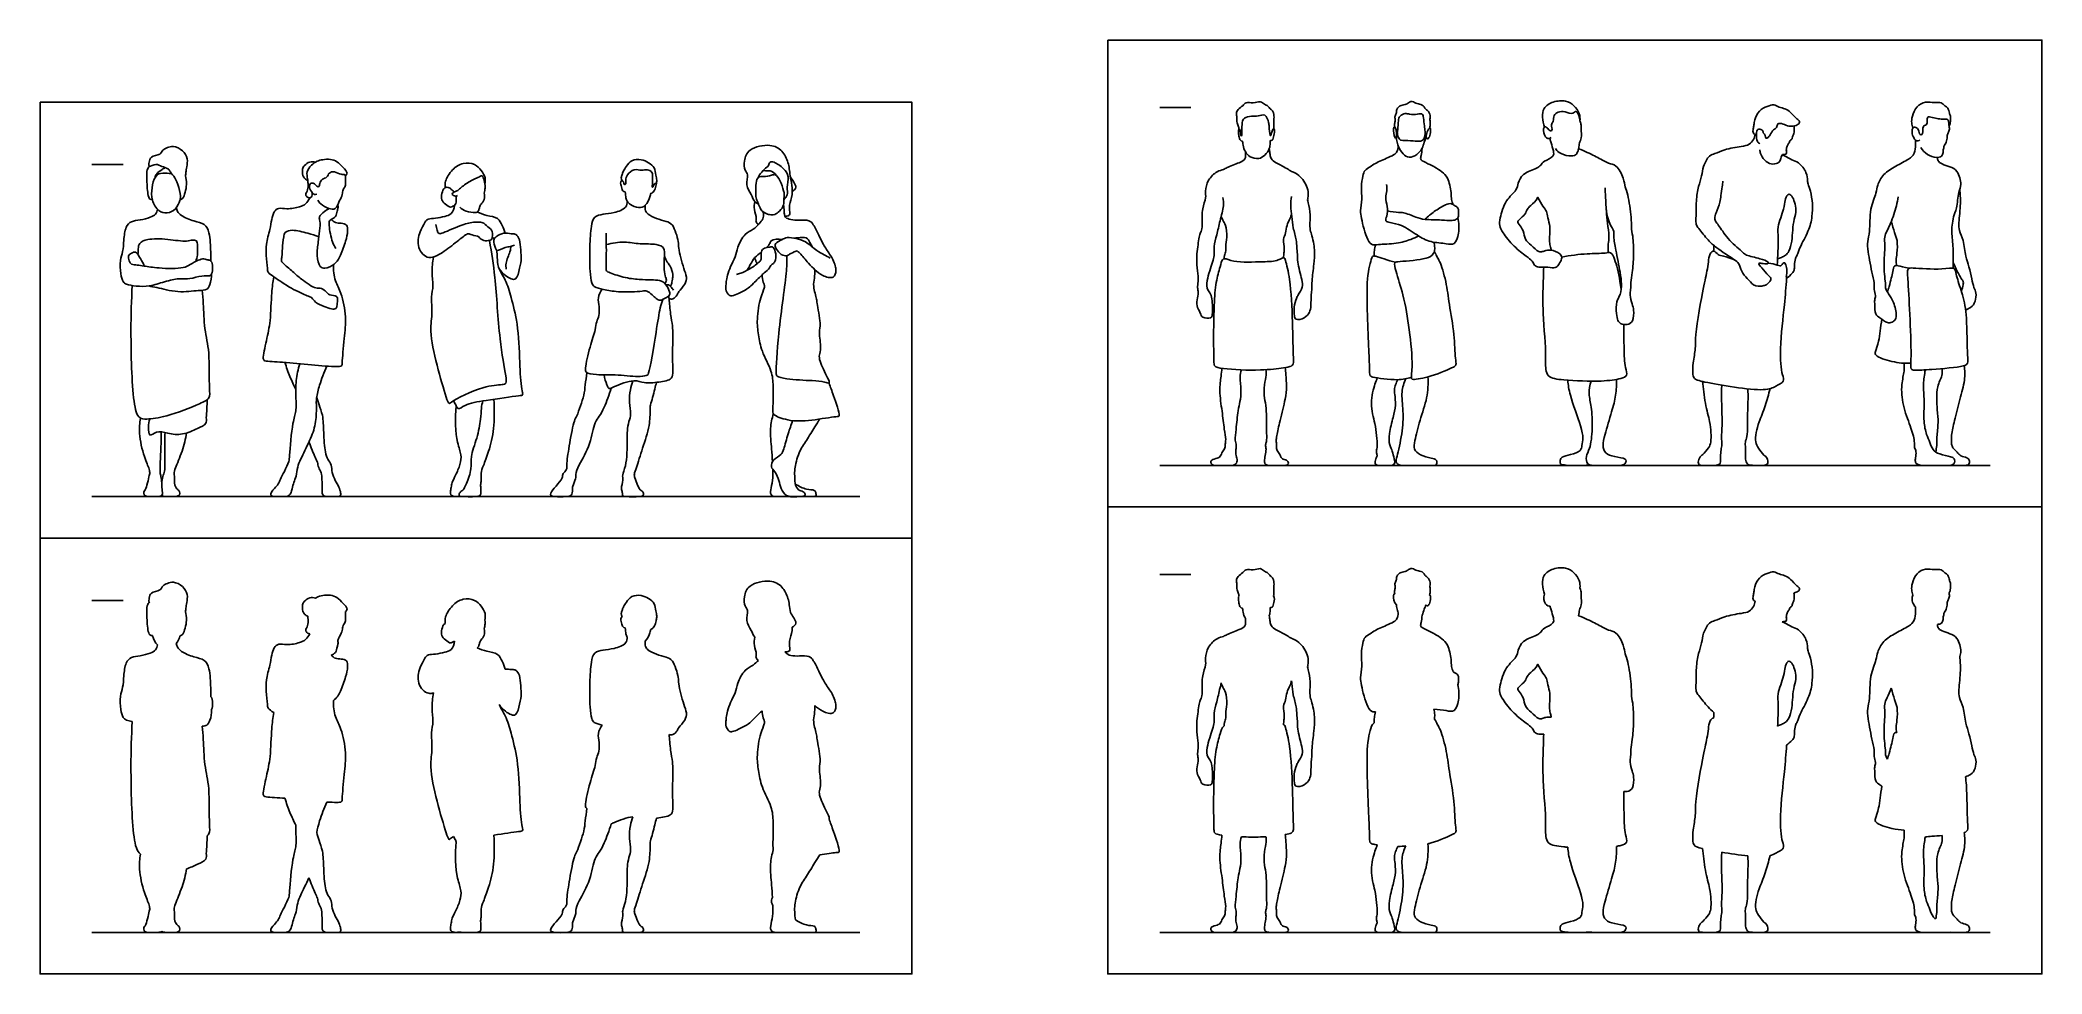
# Model space of a CAD drawing. Header units: millimetres. Extents: x 0.81 to 10.61, y 0.64 to 5.22.
import ezdxf

# ---------------------------------------------------------------- set-up
doc = ezdxf.new("R2010")
doc.units = ezdxf.units.MM
for name, color, linetype, true_color in [('AG-DIAGRAM', 7, 'Continuous', 0xfecc66), ('AG-GUIDE', 7, 'Continuous', 0xcccccc), ('AG-OUTLINE', 7, 'Continuous', 0x8000ff), ('AG-PEOPLE', 7, 'Continuous', 0x66ccff), ('X-VPRT', 6, 'Continuous', 0xff00ff)]:
    doc.layers.add(name, color=color, linetype=linetype, true_color=true_color)

msp = doc.modelspace()

# ---------------------------------------------------------------- linework, layer by layer
at = {"layer": 'AG-DIAGRAM'}
for p, q in [((1.0653, 2.9801), (4.8245, 2.9801)), ((1.0653, 0.8465), (4.8245, 0.8465))]:
    msp.add_line(p, q, dxfattribs=at)
for points in [[(6.2915, 3.1325), (10.3555, 3.1325)], [(6.2915, 0.8465), (10.3555, 0.8465)]]:
    msp.add_lwpolyline(points, dxfattribs=at)
at = {"layer": 'AG-GUIDE'}
for p, q in [((1.0653, 4.6057), (1.2177, 4.6057)), ((1.0653, 2.4721), (1.2177, 2.4721))]:
    msp.add_line(p, q, dxfattribs=at)
for points in [[(6.2915, 4.8851), (6.4439, 4.8851)], [(6.2915, 2.5991), (6.4439, 2.5991)]]:
    msp.add_lwpolyline(points, dxfattribs=at)
at = {"layer": 'AG-OUTLINE'}
for points, knots in [([(1.4969, 2.2986), (1.5014, 2.301), (1.5142, 2.3039), (1.5338, 2.3751), (1.5222, 2.4148), (1.5254, 2.4344), (1.5292, 2.4623), (1.537, 2.5018), (1.5119, 2.5431), (1.4648, 2.5662), (1.4351, 2.5553), (1.4101, 2.5449), (1.4021, 2.5174), (1.3502, 2.5143), (1.3461, 2.4859), (1.3427, 2.4668), (1.3466, 2.4647)], [-5.990385, -5.990385, -5.990385, -5.990385, -5.765069, -5.288996, -4.916448, -4.671935, -4.371606, -4.014136, -3.62594, -3.225242, -2.910694, -2.624938, -2.340611, -1.961539, -1.665739, -1.417886, -1.417886, -1.417886, -1.417886]), ([(4.4839, 2.4123), (4.4793, 2.4421), (4.4764, 2.4809), (4.4463, 2.5423), (4.3852, 2.5762), (4.2787, 2.5534), (4.2556, 2.4928), (4.258, 2.4435), (4.281, 2.4234), (4.2625, 2.3703), (4.2927, 2.3278), (4.3028, 2.3), (4.3093, 2.2914)], [-4.549976, -4.549976, -4.549976, -4.549976, -4.083345, -3.626645, -3.157889, -2.585598, -2.14102, -1.75198, -1.458662, -1.055761, -0.639785, -0.29006, -0.29006, -0.29006, -0.29006]), ([(6.8488, 2.4949), (6.8495, 2.4982), (6.8514, 2.5043), (6.8501, 2.5386), (6.8514, 2.5504), (6.8486, 2.5814), (6.832, 2.5899), (6.8214, 2.6074), (6.8042, 2.6135), (6.7837, 2.6342), (6.7501, 2.6168), (6.7124, 2.6283), (6.6991, 2.6061), (6.6742, 2.5912), (6.6647, 2.5694), (6.6712, 2.5518), (6.6663, 2.5297), (6.6767, 2.5089), (6.6787, 2.4979), (6.68, 2.4925)], [-4.577138, -4.577138, -4.577138, -4.577138, -4.395036, -4.069809, -3.851492, -3.550159, -3.30916, -3.059577, -2.816388, -2.53014, -2.193896, -1.855238, -1.586462, -1.278622, -1.012594, -0.772252, -0.505233, -0.233867, 0, 0, 0, 0]), ([(7.612, 2.4978), (7.614, 2.5056), (7.6171, 2.5208), (7.6128, 2.5428), (7.6176, 2.5526), (7.6091, 2.5823), (7.5927, 2.5893), (7.5776, 2.6159), (7.5504, 2.6148), (7.5287, 2.6308), (7.5127, 2.6256), (7.4981, 2.6133), (7.4718, 2.6113), (7.4472, 2.5914), (7.4522, 2.57), (7.4397, 2.5534), (7.4461, 2.5361), (7.4402, 2.5184), (7.4411, 2.5087), (7.4416, 2.5038)], [-4.40419, -4.40419, -4.40419, -4.40419, -4.122504, -3.861308, -3.673099, -3.37291, -3.130306, -2.833026, -2.543236, -2.256442, -2.037195, -1.792987, -1.4987, -1.196075, -0.94341, -0.696482, -0.460479, -0.218157, 0, 0, 0, 0]), ([(8.3482, 2.5336), (8.3493, 2.5453), (8.3484, 2.5702), (8.3201, 2.6103), (8.2792, 2.6357), (8.2171, 2.6302), (8.166, 2.5988), (8.1636, 2.5509), (8.1686, 2.5182), (8.1747, 2.5028)], [-2.747594, -2.747594, -2.747594, -2.747594, -2.410052, -2.022082, -1.636181, -1.194757, -0.774939, -0.400251, 0, 0, 0, 0]), ([(9.3956, 2.5086), (9.3994, 2.5094), (9.4113, 2.5128), (9.4227, 2.5212), (9.4244, 2.5314), (9.4182, 2.5371), (9.4078, 2.5447), (9.3791, 2.5776), (9.3532, 2.5943), (9.3225, 2.5991), (9.2979, 2.6173), (9.2642, 2.6041), (9.2223, 2.5869), (9.2034, 2.5391), (9.2, 2.5145), (9.1961, 2.4957), (9.1928, 2.4731), (9.2025, 2.4688), (9.2062, 2.4679)], [-4.345974, -4.345974, -4.345974, -4.345974, -4.235846, -3.986967, -3.82192, -3.63144, -3.458469, -3.087667, -2.760772, -2.447824, -2.146548, -1.816161, -1.432413, -1.033165, -0.748833, -0.493948, -0.228889, -0.075183, -0.075183, -0.075183, -0.075183]), ([(10.1552, 2.5084), (10.1575, 2.5134), (10.1619, 2.5232), (10.1635, 2.5579), (10.1553, 2.5707), (10.1509, 2.5982), (10.1336, 2.6055), (10.1177, 2.6263), (10.0821, 2.6199), (10.0387, 2.6307), (9.994, 2.6065), (9.9732, 2.5571), (9.9704, 2.524), (9.9744, 2.5061), (9.9773, 2.4979)], [-3.71204, -3.71204, -3.71204, -3.71204, -3.478394, -3.153831, -2.923125, -2.638811, -2.399009, -2.126314, -1.797465, -1.418929, -1.029245, -0.61808, -0.291347, 0, 0, 0, 0]), ([(1.3466, 2.4647), (1.3423, 2.4591), (1.3333, 2.4457), (1.3331, 2.4048), (1.3369, 2.3305), (1.346, 2.3016), (1.357, 2.3001), (1.3612, 2.2998)], [-1.632236, -1.632236, -1.632236, -1.632236, -1.369227, -1.003505, -0.499482, -0.203661, 0, 0, 0, 0]), ([(2.1591, 2.4836), (2.1503, 2.4862), (2.1307, 2.4884), (2.1051, 2.469), (2.0938, 2.4511), (2.0962, 2.4184), (2.106, 2.4033), (2.1162, 2.3967), (2.1216, 2.3947)], [-1.672448, -1.672448, -1.672448, -1.672448, -1.371365, -1.058033, -0.795898, -0.477952, -0.236444, 0, 0, 0, 0]), ([(2.3064, 2.417), (2.3098, 2.4207), (2.3201, 2.4315), (2.2927, 2.4589), (2.2668, 2.4883), (2.2329, 2.4999), (2.1951, 2.4969), (2.1764, 2.4921), (2.1591, 2.4836)], [-4.674356, -4.674356, -4.674356, -4.674356, -4.438999, -4.091278, -3.705157, -3.353058, -2.986623, -2.662736, -2.662736, -2.662736, -2.662736]), ([(2.9885, 2.3761), (2.9908, 2.3862), (2.993, 2.4084), (2.9715, 2.4451), (2.9397, 2.4773), (2.8795, 2.4839), (2.8277, 2.4502), (2.7916, 2.3927), (2.7931, 2.3695), (2.7941, 2.3587)], [-2.723287, -2.723287, -2.723287, -2.723287, -2.404058, -2.03839, -1.658169, -1.233632, -0.786147, -0.325616, 0, 0, 0, 0]), ([(3.8267, 2.3758), (3.8285, 2.3823), (3.8312, 2.3964), (3.825, 2.4209), (3.8212, 2.4586), (3.7898, 2.4824), (3.7544, 2.4995), (3.7051, 2.4966), (3.6822, 2.4639), (3.666, 2.442), (3.66, 2.4234), (3.6547, 2.4077), (3.6578, 2.3976), (3.6599, 2.3931)], [-3.334743, -3.334743, -3.334743, -3.334743, -3.077066, -2.78885, -2.444752, -2.096655, -1.735388, -1.351406, -0.998715, -0.700067, -0.449445, -0.220432, 0, 0, 0, 0]), ([(6.68, 2.4925), (6.676, 2.4897), (6.6773, 2.4683), (6.6806, 2.4496), (6.6879, 2.4346), (6.6958, 2.4339)], [-0.9339745, -0.9339745, -0.9339745, -0.9339745, -0.616292, -0.2805495, 0, 0, 0, 0]), ([(6.8277, 2.3976), (6.8312, 2.4071), (6.8316, 2.4229), (6.831, 2.4391), (6.8446, 2.4365), (6.8511, 2.4631), (6.8541, 2.4817), (6.8488, 2.4949)], [-6.597889, -6.597889, -6.597889, -6.597889, -6.262645, -6.037519, -5.851246, -5.533629, -5.204795, -5.204795, -5.204795, -5.204795]), ([(7.4416, 2.5038), (7.4372, 2.5052), (7.4347, 2.4929), (7.4368, 2.4631), (7.4497, 2.4498)], [0.1675571, 0.1675571, 0.1675571, 0.1675571, 0.4458044, 0.9931921, 0.9931921, 0.9931921, 0.9931921]), ([(7.4497, 2.4498), (7.4511, 2.4409), (7.4555, 2.4226), (7.4567, 2.4156), (7.4585, 2.411)], [0, 0, 0, 0, 0.2990815, 0.5024319, 0.5024319, 0.5024319, 0.5024319]), ([(7.5754, 2.3991), (7.581, 2.4099), (7.5842, 2.4285), (7.5918, 2.443), (7.5952, 2.45)], [1.9401736, 1.9401736, 1.9401736, 1.9401736, 2.2607343, 2.5374283, 2.5374283, 2.5374283, 2.5374283]), ([(7.5952, 2.45), (7.5953, 2.4495), (7.5965, 2.4464), (7.5995, 2.4447), (7.6021, 2.4452)], [-0.1792475, -0.1792475, -0.1792475, -0.1792475, -0.1548342, 0, 0, 0, 0]), ([(7.6021, 2.4452), (7.6055, 2.4459), (7.6134, 2.4564), (7.6171, 2.4812), (7.6176, 2.497), (7.612, 2.4978)], [-1.6235333, -1.6235333, -1.6235333, -1.6235333, -1.3882905, -1.0521846, -0.8077437, -0.8077437, -0.8077437, -0.8077437]), ([(8.1747, 2.5028), (8.1681, 2.4843), (8.1739, 2.4525), (8.1961, 2.443), (8.2017, 2.4435)], [6.399674, 6.399674, 6.399674, 6.399674, 6.8289286, 7.1695184, 7.1695184, 7.1695184, 7.1695184]), ([(8.3418, 2.3968), (8.3437, 2.4081), (8.3433, 2.4276), (8.3591, 2.4486), (8.3528, 2.4928), (8.3563, 2.5076), (8.352, 2.5217), (8.3482, 2.5336)], [1.467347, 1.467347, 1.467347, 1.467347, 1.797431, 2.129294, 2.549736, 2.813341, 3.086652, 3.086652, 3.086652, 3.086652]), ([(9.2062, 2.4679), (9.2047, 2.4588), (9.1986, 2.4412), (9.1777, 2.4144), (9.136, 2.4089), (9.0562, 2.3949), (9.0105, 2.3726), (8.978, 2.3648), (8.9497, 2.3102), (8.9457, 2.2639), (8.9267, 2.2107), (8.9163, 2.1427), (8.9165, 2.0605), (8.9152, 2.0257), (8.9302, 2.0058), (8.9717, 1.9524), (8.9933, 1.932), (9.0037, 1.9236)], [0, 0, 0, 0, 0.300824, 0.617185, 0.983306, 1.503341, 1.911576, 2.228168, 2.658785, 3.055611, 3.476965, 3.96158, 4.483894, 4.805837, 5.082814, 5.569352, 5.873062, 5.873062, 5.873062, 5.873062]), ([(9.3385, 2.3667), (9.347, 2.3696), (9.3591, 2.3674), (9.3589, 2.3844), (9.3571, 2.401), (9.3657, 2.417), (9.37, 2.4219), (9.3734, 2.4318), (9.3775, 2.4401), (9.3885, 2.4438), (9.3867, 2.4558), (9.3952, 2.4659), (9.3984, 2.4904), (9.3969, 2.5025), (9.3956, 2.5086)], [-2.650282, -2.650282, -2.650282, -2.650282, -2.437392, -2.237095, -1.977234, -1.704667, -1.54566, -1.352676, -1.166534, -0.976289, -0.783719, -0.565251, -0.265758, 0, 0, 0, 0]), ([(9.9773, 2.4979), (9.9742, 2.4926), (9.9712, 2.4728), (9.9815, 2.4526), (9.9869, 2.4419), (9.9907, 2.4388)], [6.895508, 6.895508, 6.895508, 6.895508, 7.1165657, 7.4073118, 7.6347048, 7.6347048, 7.6347048, 7.6347048]), ([(10.0979, 2.3548), (10.106, 2.355), (10.1202, 2.3591), (10.1274, 2.378), (10.1244, 2.3921), (10.1302, 2.4003), (10.1279, 2.4089), (10.1405, 2.4233), (10.1461, 2.4482), (10.1436, 2.4624), (10.1533, 2.4785), (10.1575, 2.4946), (10.1558, 2.5048), (10.1552, 2.5084)], [0.826904, 0.826904, 0.826904, 0.826904, 1.06578, 1.313986, 1.526145, 1.695732, 1.851834, 2.094394, 2.382033, 2.594257, 2.83441, 3.088249, 3.218704, 3.218704, 3.218704, 3.218704]), ([(2.1216, 2.3947), (2.1222, 2.3895), (2.1234, 2.3759), (2.1244, 2.3482), (2.1066, 2.3258), (2.1203, 2.3106), (2.128, 2.3087), (2.131, 2.3089)], [-1.644366, -1.644366, -1.644366, -1.644366, -1.457302, -1.141858, -0.855431, -0.625058, -0.440382, -0.440382, -0.440382, -0.440382]), ([(2.2688, 2.2754), (2.2713, 2.2814), (2.2755, 2.2938), (2.2868, 2.3101), (2.2932, 2.3374), (2.2928, 2.3491), (2.3084, 2.3666), (2.3051, 2.3854), (2.307, 2.4001), (2.3064, 2.417)], [1.2689, 1.2689, 1.2689, 1.2689, 1.520775, 1.803902, 2.124119, 2.335481, 2.616692, 2.882289, 3.170166, 3.170166, 3.170166, 3.170166]), ([(2.7941, 2.3587), (2.7847, 2.3531), (2.7765, 2.3308), (2.7738, 2.2978), (2.7941, 2.2792), (2.8204, 2.2588), (2.8279, 2.2668), (2.8402, 2.2719)], [-2.318657, -2.318657, -2.318657, -2.318657, -1.958743, -1.592818, -1.250567, -0.896154, -0.675926, -0.675926, -0.675926, -0.675926]), ([(2.95, 2.2393), (2.9531, 2.2412), (2.9599, 2.248), (2.9616, 2.264), (2.969, 2.2796), (2.9904, 2.299), (2.984, 2.3326), (2.9884, 2.3443), (2.9898, 2.3587), (2.9891, 2.371), (2.9885, 2.3761)], [0.912927, 0.912927, 0.912927, 0.912927, 1.113167, 1.339087, 1.575659, 1.874126, 2.194581, 2.394905, 2.633213, 2.787835, 2.787835, 2.787835, 2.787835]), ([(3.6599, 2.3931), (3.6523, 2.3836), (3.6543, 2.3741), (3.6588, 2.3507), (3.6653, 2.339), (3.6757, 2.3384)], [-1.025878, -1.025878, -1.025878, -1.025878, -0.731997, -0.317501, 0, 0, 0, 0]), ([(3.7737, 2.2726), (3.7846, 2.2827), (3.7981, 2.3121), (3.799, 2.332), (3.8116, 2.3331), (3.8213, 2.3522), (3.8279, 2.3707), (3.8267, 2.3758)], [-6.216892, -6.216892, -6.216892, -6.216892, -5.822853, -5.586238, -5.413782, -5.143857, -4.882564, -4.882564, -4.882564, -4.882564]), ([(4.4931, 2.3403), (4.5007, 2.3449), (4.5174, 2.3603), (4.4991, 2.3874), (4.4902, 2.4044), (4.4839, 2.4123)], [-0.913405, -0.913405, -0.913405, -0.913405, -0.6177342, -0.3154268, 0, 0, 0, 0]), ([(6.7112, 2.3827), (6.7116, 2.3743), (6.7107, 2.3623), (6.7114, 2.3445), (6.68, 2.3271), (6.6205, 2.3064), (6.6042, 2.2947), (6.5687, 2.2874), (6.5263, 2.2456), (6.5119, 2.1901), (6.5204, 2.1564), (6.4967, 2.1027), (6.5001, 2.036), (6.4986, 1.998), (6.485, 1.9774), (6.4819, 1.9443), (6.4686, 1.8597), (6.4774, 1.8021), (6.4817, 1.7494), (6.4748, 1.7165), (6.4811, 1.7), (6.4775, 1.6654), (6.4687, 1.6284), (6.4911, 1.5939), (6.497, 1.5672), (6.5423, 1.566), (6.5494, 1.5797), (6.5507, 1.6159), (6.5461, 1.6884), (6.522, 1.7049), (6.5194, 1.7543), (6.5511, 1.8412), (6.5592, 1.8736), (6.5548, 1.9207), (6.5721, 1.9759), (6.582, 2.0273), (6.5908, 2.0603), (6.5928, 2.0679)], [-13.243407, -13.243407, -13.243407, -13.243407, -13.001876, -12.780237, -12.447245, -11.990069, -11.73312, -11.404442, -10.965219, -10.541044, -10.213187, -9.783516, -9.309623, -8.962635, -8.6954, -8.369489, -7.841178, -7.391834, -6.977766, -6.656623, -6.423449, -6.091563, -5.738964, -5.381492, -5.097317, -4.746392, -4.547715, -4.201229, -3.718521, -3.431782, -3.045763, -2.49335, -2.157305, -1.778468, -1.343854, -0.857936, -0.709889, -0.709889, -0.709889, -0.709889]), ([(6.6958, 2.4339), (6.6982, 2.4326), (6.6982, 2.4114), (6.7055, 2.393), (6.7112, 2.3827)], [-8.5812915, -8.5812915, -8.5812915, -8.5812915, -8.3257205, -7.9907135, -7.9907135, -7.9907135, -7.9907135]), ([(6.9368, 2.0787), (6.9375, 2.0741), (6.9407, 2.0512), (6.9423, 2.0101), (6.9622, 1.952), (6.9615, 1.9157), (6.9667, 1.8802), (6.9639, 1.8421), (6.9874, 1.7565), (6.995, 1.7206), (6.9683, 1.681), (6.9606, 1.665), (6.9463, 1.6208), (6.9498, 1.5812), (6.9552, 1.5551), (7.0028, 1.5666), (7.0268, 1.596), (7.0324, 1.6278), (7.0323, 1.6843), (7.0368, 1.7108), (7.0351, 1.7529), (7.0472, 1.8313), (7.0496, 1.8917), (7.0468, 1.929), (7.0372, 1.9714), (7.0269, 1.9992), (7.0253, 2.0361), (7.0313, 2.0865), (7.0152, 2.1415), (7.0154, 2.1511), (7.0239, 2.1839), (6.9969, 2.2481), (6.9567, 2.2792), (6.941, 2.2825), (6.8922, 2.3144), (6.8531, 2.3293), (6.8324, 2.3515), (6.8315, 2.3738), (6.8286, 2.3896), (6.8277, 2.3976)], [0.700273, 0.700273, 0.700273, 0.700273, 0.808225, 1.235829, 1.680052, 2.025322, 2.355535, 2.717009, 3.252114, 3.60453, 3.977691, 4.229197, 4.61161, 4.981892, 5.233398, 5.597066, 5.945203, 6.272054, 6.698292, 6.995912, 7.359241, 7.875932, 8.322973, 8.672672, 9.045069, 9.356377, 9.695484, 10.118449, 10.539405, 10.713009, 11.024465, 11.506803, 11.901109, 12.129709, 12.558841, 12.942401, 13.240169, 13.504218, 13.785743, 13.785743, 13.785743, 13.785743]), ([(7.4585, 2.411), (7.459, 2.4014), (7.4533, 2.382), (7.4427, 2.3696), (7.4083, 2.3525), (7.3462, 2.3274), (7.3236, 2.3088), (7.2923, 2.2934), (7.2858, 2.2619), (7.2751, 2.2087), (7.2845, 2.1518), (7.2717, 2.0922), (7.2786, 2.0572), (7.3026, 1.9513), (7.3299, 1.9263), (7.3427, 1.926), (7.3471, 1.9264)], [-6.585836, -6.585836, -6.585836, -6.585836, -6.278952, -6.054934, -5.702583, -5.231438, -4.914559, -4.596352, -4.283006, -3.864196, -3.421123, -2.990344, -2.634067, -2.041502, -1.697433, -1.546689, -1.546689, -1.546689, -1.546689]), ([(7.7283, 2.123), (7.7247, 2.1311), (7.7178, 2.1492), (7.7197, 2.1837), (7.7043, 2.2564), (7.6746, 2.2831), (7.6382, 2.3085), (7.6156, 2.3183), (7.5769, 2.3376), (7.5663, 2.3457), (7.5725, 2.365), (7.5741, 2.3873), (7.5754, 2.3991)], [0, 0, 0, 0, 0.295071, 0.636022, 1.120605, 1.486398, 1.855584, 2.155018, 2.527276, 2.717239, 2.956881, 3.298557, 3.298557, 3.298557, 3.298557]), ([(8.2017, 2.4435), (8.2036, 2.4376), (8.2072, 2.426), (8.2188, 2.3864), (8.2233, 2.3573), (8.1716, 2.3387), (8.1572, 2.3155), (8.1359, 2.2999), (8.0661, 2.2774), (8.0446, 2.2291), (8.0396, 2.1914), (7.9804, 2.1463), (7.9575, 2.0604), (7.9523, 2.0205), (7.9712, 1.9833), (8.0241, 1.9178), (8.0828, 1.8718), (8.1157, 1.8496), (8.1242, 1.8247), (8.1437, 1.8162), (8.1625, 1.8168), (8.171, 1.817)], [-15.429317, -15.429317, -15.429317, -15.429317, -15.185168, -14.820937, -14.538561, -14.142876, -13.850333, -13.564492, -13.087444, -12.68816, -12.35202, -11.87438, -11.341086, -10.991709, -10.640097, -10.115253, -9.616864, -9.268914, -8.994982, -8.723448, -8.512829, -8.512829, -8.512829, -8.512829]), ([(8.5624, 1.5368), (8.568, 1.536), (8.5856, 1.536), (8.611, 1.5512), (8.6128, 1.6085), (8.6039, 1.6357), (8.5902, 1.681), (8.598, 1.708), (8.5961, 1.7444), (8.6057, 1.7939), (8.6129, 1.8783), (8.6082, 1.9672), (8.5982, 2.0138), (8.6019, 2.0618), (8.5844, 2.1706), (8.5688, 2.2089), (8.5633, 2.253), (8.5294, 2.3203), (8.4875, 2.3234), (8.4484, 2.3466), (8.4199, 2.3627), (8.3703, 2.3865), (8.3418, 2.3968)], [4.6465, 4.6465, 4.6465, 4.6465, 4.807253, 5.129697, 5.538218, 5.857352, 6.236221, 6.535568, 6.867992, 7.269057, 7.798841, 8.337631, 8.717315, 9.115138, 9.707849, 10.075536, 10.452115, 10.925328, 11.281308, 11.651357, 11.983936, 12.498897, 12.498897, 12.498897, 12.498897]), ([(9.3596, 1.7639), (9.367, 1.7675), (9.3873, 1.7882), (9.3985, 1.802), (9.3973, 1.8261), (9.4007, 1.8608), (9.4129, 1.8772), (9.425, 1.9189), (9.4683, 1.9927), (9.4863, 2.0641), (9.4875, 2.1279), (9.4786, 2.1877), (9.4642, 2.2234), (9.4614, 2.2412), (9.4602, 2.284), (9.4191, 2.3316), (9.3866, 2.3407), (9.3531, 2.3617), (9.3433, 2.3649), (9.3385, 2.3667)], [-6.100679, -6.100679, -6.100679, -6.100679, -5.766591, -5.51734, -5.239627, -4.90206, -4.647504, -4.277249, -3.73863, -3.239974, -2.779214, -2.327006, -1.978733, -1.738432, -1.369386, -0.923099, -0.579855, -0.226214, 0, 0, 0, 0]), ([(9.9907, 2.4388), (9.9912, 2.4311), (9.9909, 2.4161), (9.9885, 2.3708), (9.9564, 2.3443), (9.8927, 2.312), (9.8336, 2.2761), (9.8021, 2.2197), (9.7992, 2.1785), (9.7644, 2.1013), (9.7693, 1.9944), (9.7543, 1.9428), (9.7576, 1.892), (9.7787, 1.7817), (9.7909, 1.7321), (9.7855, 1.7088), (9.7986, 1.6785), (9.7891, 1.6561), (9.7916, 1.6328), (9.7918, 1.5852), (9.8098, 1.574), (9.8222, 1.5644), (9.8253, 1.5621)], [-12.986603, -12.986603, -12.986603, -12.986603, -12.712575, -12.344885, -11.987322, -11.505239, -11.024585, -10.58422, -10.22321, -9.703497, -9.111198, -8.704502, -8.29929, -7.68931, -7.284825, -7.017523, -6.701369, -6.432086, -6.151485, -5.773855, -5.471784, -5.374463, -5.374463, -5.374463, -5.374463]), ([(10.2068, 2.1973), (10.2098, 2.2059), (10.2175, 2.2278), (10.1979, 2.2897), (10.1617, 2.3101), (10.1193, 2.3205), (10.0997, 2.3363), (10.0978, 2.3492), (10.0979, 2.3548)], [3.01335, 3.01335, 3.01335, 3.01335, 3.257819, 3.716522, 4.077276, 4.417551, 4.693339, 4.914054, 4.914054, 4.914054, 4.914054]), ([(1.3856, 2.254), (1.3846, 2.2453), (1.3786, 2.2262), (1.3494, 2.213), (1.3025, 2.1988), (1.2573, 2.1971), (1.2279, 2.166), (1.2207, 2.102), (1.2183, 2.0463), (1.2016, 2.0032), (1.2045, 1.9392), (1.2151, 1.8982), (1.2323, 1.8857), (1.252, 1.8814), (1.2626, 1.8798)], [-11.481588, -11.481588, -11.481588, -11.481588, -11.188023, -10.872977, -10.468485, -10.089836, -9.738781, -9.282078, -8.853491, -8.466494, -8.007516, -7.643623, -7.377968, -7.128398, -7.128398, -7.128398, -7.128398]), ([(1.3612, 2.2998), (1.3614, 2.2992), (1.366, 2.2822), (1.3748, 2.2655), (1.3856, 2.254)], [1.7433132, 1.7433132, 1.7433132, 1.7433132, 1.7578241, 2.1218172, 2.1218172, 2.1218172, 2.1218172]), ([(1.4783, 2.261), (1.4871, 2.2723), (1.4935, 2.2874), (1.4967, 2.2978), (1.4969, 2.2986)], [3.0093401, 3.0093401, 3.0093401, 3.0093401, 3.345586, 3.3730959, 3.3730959, 3.3730959, 3.3730959]), ([(1.648, 1.9999), (1.6479, 2.0151), (1.647, 2.0443), (1.643, 2.1379), (1.6199, 2.1843), (1.5634, 2.1934), (1.5036, 2.2191), (1.4838, 2.2415), (1.4794, 2.2547), (1.4783, 2.261)], [0, 0, 0, 0, 0.386523, 0.936878, 1.328684, 1.750807, 2.214228, 2.518042, 2.76856, 2.76856, 2.76856, 2.76856]), ([(2.131, 2.3089), (2.1267, 2.2982), (2.1122, 2.2775), (2.0819, 2.2639), (2.0199, 2.2515), (1.9798, 2.2631), (1.9543, 2.2412), (1.9439, 2.2017), (1.938, 2.1543), (1.9151, 2.0814), (1.9182, 2.03), (1.9247, 1.9652), (1.9254, 1.9427), (1.9425, 1.9313), (1.9554, 1.9225)], [-12.075658, -12.075658, -12.075658, -12.075658, -11.738247, -11.407989, -10.954526, -10.593937, -10.290393, -9.932733, -9.52952, -9.036364, -8.609968, -8.155109, -7.899542, -7.56249, -7.56249, -7.56249, -7.56249]), ([(2.2367, 2.2037), (2.2426, 2.2069), (2.2613, 2.2147), (2.264, 2.2443), (2.2709, 2.2575), (2.27, 2.2698), (2.2688, 2.2754)], [1.325663, 1.325663, 1.325663, 1.325663, 1.60956, 1.90958, 2.131666, 2.369063, 2.369063, 2.369063, 2.369063]), ([(2.8402, 2.2719), (2.8389, 2.2575), (2.8266, 2.227), (2.7919, 2.2184), (2.748, 2.2071), (2.7103, 2.2088), (2.6931, 2.1892), (2.671, 2.1425), (2.6599, 2.1068), (2.6631, 2.0657), (2.6814, 2.0319), (2.7094, 2.0151), (2.7287, 2.017), (2.7366, 2.0192)], [-10.011866, -10.011866, -10.011866, -10.011866, -9.634647, -9.302389, -8.911863, -8.572597, -8.29505, -7.885842, -7.529672, -7.170174, -6.819581, -6.484936, -6.27247, -6.27247, -6.27247, -6.27247]), ([(3.6857, 2.2922), (3.685, 2.2824), (3.6839, 2.2579), (3.6193, 2.2338), (3.5688, 2.2302), (3.521, 2.2196), (3.5068, 2.1659), (3.5011, 2.0681), (3.5013, 1.9548), (3.5101, 1.8949), (3.521, 1.8713), (3.5479, 1.8649), (3.5633, 1.8617)], [-11.570715, -11.570715, -11.570715, -11.570715, -11.259893, -10.807725, -10.382781, -10.011723, -9.61517, -9.038792, -8.41684, -7.98182, -7.708779, -7.361612, -7.361612, -7.361612, -7.361612]), ([(3.6757, 2.3384), (3.6767, 2.326), (3.6781, 2.3082), (3.6826, 2.2972), (3.6857, 2.2922)], [-7.857421, -7.857421, -7.857421, -7.857421, -7.5040586, -7.1941307, -7.1941307, -7.1941307, -7.1941307]), ([(3.8901, 1.8159), (3.8962, 1.814), (3.9105, 1.8104), (3.9312, 1.8341), (3.9362, 1.851), (3.9707, 1.8849), (3.9786, 1.9221), (3.961, 1.9642), (3.9479, 2.0137), (3.9352, 2.0647), (3.9377, 2.0945), (3.9123, 2.1816), (3.8758, 2.1945), (3.8281, 2.2062), (3.7874, 2.227), (3.7736, 2.245), (3.7719, 2.264), (3.7737, 2.2726)], [0, 0, 0, 0, 0.250218, 0.550599, 0.798796, 1.185816, 1.53145, 1.910043, 2.329203, 2.732481, 3.060051, 3.584231, 3.928916, 4.331823, 4.715739, 4.980384, 5.274354, 5.274354, 5.274354, 5.274354]), ([(4.3093, 2.2914), (4.3074, 2.2782), (4.3041, 2.2525), (4.321, 2.2102), (4.3117, 2.1927), (4.3222, 2.1819), (4.3274, 2.1786)], [0, 0, 0, 0, 0.362483, 0.737772, 0.971979, 1.2178, 1.2178, 1.2178, 1.2178]), ([(4.456, 2.2209), (4.4625, 2.2187), (4.4778, 2.2213), (4.4835, 2.2309), (4.4736, 2.2777), (4.4922, 2.3081), (4.4932, 2.3348), (4.4931, 2.3403)], [-6.294674, -6.294674, -6.294674, -6.294674, -6.035482, -5.86298, -5.489696, -5.071305, -4.969682, -4.969682, -4.969682, -4.969682]), ([(2.2469, 1.9815), (2.2652, 1.9962), (2.2832, 2.0271), (2.3079, 2.0967), (2.3186, 2.1434), (2.3157, 2.1794), (2.2854, 2.1858), (2.2562, 2.1855), (2.2423, 2.1975), (2.2367, 2.2037)], [3.264431, 3.264431, 3.264431, 3.264431, 3.686416, 4.187889, 4.599249, 4.917322, 5.217373, 5.532845, 5.825759, 5.825759, 5.825759, 5.825759]), ([(3.0886, 2.136), (3.0847, 2.1492), (3.0729, 2.1734), (3.0549, 2.2146), (2.9965, 2.2209), (2.9661, 2.2337), (2.95, 2.2393)], [0, 0, 0, 0, 0.366979, 0.731409, 1.151905, 1.561694, 1.561694, 1.561694, 1.561694]), ([(4.3274, 2.1786), (4.3196, 2.1702), (4.3003, 2.1522), (4.2574, 2.1343), (4.2242, 2.0676), (4.2157, 2.0206), (4.1901, 1.9734), (4.1764, 1.9327), (4.1689, 1.8995), (4.1697, 1.8857), (4.1635, 1.8615), (4.1823, 1.8288), (4.2008, 1.8287), (4.2314, 1.8408), (4.2823, 1.8676), (4.2998, 1.8884), (4.3382, 1.925), (4.3452, 1.9321)], [-9.653311, -9.653311, -9.653311, -9.653311, -9.33546, -8.943284, -8.461652, -8.058744, -7.645217, -7.262027, -6.936908, -6.727528, -6.446777, -6.113135, -5.889038, -5.559069, -5.132722, -4.804389, -4.364095, -4.364095, -4.364095, -4.364095]), ([(4.6039, 1.9574), (4.6145, 1.9476), (4.6375, 1.927), (4.6995, 1.9093), (4.7082, 1.9541), (4.7048, 1.9758), (4.6924, 2.0088), (4.6757, 2.0343), (4.6431, 2.0815), (4.6239, 2.1247), (4.5978, 2.1773), (4.5768, 2.2022), (4.5276, 2.1995), (4.4877, 2.1996), (4.4658, 2.209), (4.456, 2.2209)], [5.475277, 5.475277, 5.475277, 5.475277, 5.879522, 6.304527, 6.64648, 6.932936, 7.271299, 7.603084, 8.041932, 8.460633, 8.907328, 9.227629, 9.626674, 10.01101, 10.322442, 10.322442, 10.322442, 10.322442]), ([(8.2078, 1.9003), (8.198, 1.9018), (8.1806, 1.9007), (8.1642, 1.8923), (8.1438, 1.8906), (8.1098, 1.9263), (8.0772, 1.952), (8.0736, 1.9952), (8.0519, 2.0258), (8.0407, 2.0373), (8.0528, 2.0527), (8.0822, 2.0748), (8.0892, 2.1038), (8.1067, 2.1176), (8.14, 2.1493), (8.1405, 2.1671), (8.1604, 2.119), (8.1844, 2.0975), (8.1878, 2.0686), (8.2001, 2.0262), (8.2029, 1.9911), (8.196, 1.9426), (8.2046, 1.9176), (8.2068, 1.9075), (8.2078, 1.9003)], [-6.717366, -6.717366, -6.717366, -6.717366, -6.460263, -6.212159, -5.975068, -5.584285, -5.218719, -4.853317, -4.506865, -4.304664, -4.078472, -3.731153, -3.433896, -3.158585, -2.77171, -2.621689, -2.260827, -1.922453, -1.626586, -1.253297, -0.908107, -0.513826, -0.220913, -0.032451, -0.032451, -0.032451, -0.032451]), ([(9.3155, 1.8572), (9.3161, 1.8694), (9.3177, 1.9042), (9.3209, 1.9636), (9.3112, 2.0144), (9.3488, 2.1011), (9.3496, 2.1428), (9.36, 2.1654), (9.3711, 2.1771), (9.3886, 2.1651), (9.3988, 2.1347), (9.4094, 2.0962), (9.3955, 2.0519), (9.3889, 1.9987), (9.3867, 1.9467), (9.3745, 1.8956), (9.3547, 1.8753), (9.3347, 1.8652), (9.322, 1.8595), (9.3155, 1.8572)], [-5.805753, -5.805753, -5.805753, -5.805753, -5.547231, -5.074728, -4.659021, -4.113022, -3.738863, -3.412235, -3.400656, -3.134831, -2.818777, -2.459546, -2.073316, -1.654506, -1.23361, -0.824615, -0.527869, -0.260778, 0, 0, 0, 0]), ([(10.2354, 1.6091), (10.2431, 1.611), (10.2681, 1.6215), (10.2841, 1.6488), (10.2896, 1.6916), (10.2746, 1.7175), (10.2662, 1.7619), (10.2532, 1.8199), (10.2341, 1.8703), (10.2279, 1.9479), (10.2021, 1.9962), (10.2022, 2.0366), (10.213, 2.1316), (10.2091, 2.1747), (10.2068, 2.1973)], [2.222318, 2.222318, 2.222318, 2.222318, 2.433356, 2.785323, 3.146307, 3.451861, 3.832011, 4.27081, 4.694792, 5.196363, 5.60795, 5.966989, 6.517675, 6.988894, 6.988894, 6.988894, 6.988894]), ([(3.0587, 1.9623), (3.0669, 1.9496), (3.0878, 1.9278), (3.116, 1.9122), (3.1452, 1.9053), (3.1597, 1.9683), (3.1695, 2.0142), (3.1615, 2.0667), (3.1591, 2.1141), (3.1365, 2.1343), (3.1189, 2.1327), (3.099, 2.1361), (3.0886, 2.136)], [-5.626554, -5.626554, -5.626554, -5.626554, -5.24127, -4.913509, -4.650338, -4.223115, -3.81391, -3.398445, -3.006739, -2.718643, -2.473236, -2.197092, -2.197092, -2.197092, -2.197092]), ([(6.5928, 2.0679), (6.5949, 2.0609), (6.5994, 2.0459), (6.6161, 2.0224), (6.6231, 1.9639), (6.612, 1.9203), (6.617, 1.8975), (6.607, 1.8747), (6.6072, 1.864), (6.6073, 1.8586)], [-2.169437, -2.169437, -2.169437, -2.169437, -1.900897, -1.597254, -1.159358, -0.774842, -0.5052, -0.22888, 0, 0, 0, 0]), ([(6.8977, 1.8636), (6.898, 1.8714), (6.8983, 1.8878), (6.9039, 1.9076), (6.8926, 1.9553), (6.91, 1.9839), (6.9113, 2.0227), (6.9297, 2.0536), (6.9344, 2.0705), (6.9368, 2.0787)], [0, 0, 0, 0, 0.276934, 0.539186, 0.9273, 1.255774, 1.606865, 1.94728, 2.238238, 2.238238, 2.238238, 2.238238]), ([(7.6331, 1.9397), (7.654, 1.936), (7.6951, 1.9342), (7.7378, 1.9222), (7.7578, 1.9868), (7.7573, 2.035), (7.7506, 2.0595)], [3.53553, 3.53553, 3.53553, 3.53553, 3.94267, 4.294721, 4.719738, 5.21998, 5.21998, 5.21998, 5.21998]), ([(7.7506, 2.0595), (7.7531, 2.0638), (7.7536, 2.076), (7.7558, 2.1094), (7.7404, 2.1153), (7.7283, 2.123)], [2.955753, 2.955753, 2.955753, 2.955753, 3.2202632, 3.5742199, 3.864689, 3.864689, 3.864689, 3.864689]), ([(1.6513, 1.9373), (1.6548, 1.9449), (1.6579, 1.97), (1.6533, 1.9946), (1.648, 1.9999)], [-3.93187, -3.93187, -3.93187, -3.93187, -3.6055004, -3.2873985, -3.2873985, -3.2873985, -3.2873985]), ([(2.215, 1.4849), (2.2333, 1.4839), (2.2664, 1.4825), (2.2895, 1.484), (2.2898, 1.5061), (2.3002, 1.6278), (2.3117, 1.7217), (2.2894, 1.843), (2.2528, 1.8999), (2.2468, 1.9552), (2.2469, 1.9815)], [4.068476, 4.068476, 4.068476, 4.068476, 4.347573, 4.633698, 4.862497, 5.484052, 6.076044, 6.693684, 7.166369, 7.675052, 7.675052, 7.675052, 7.675052]), ([(2.7366, 2.0192), (2.7328, 1.9927), (2.7269, 1.9457), (2.7384, 1.8796), (2.7237, 1.8237), (2.7339, 1.7463), (2.7161, 1.6533), (2.752, 1.4919), (2.795, 1.344), (2.8116, 1.2963), (2.8196, 1.3056), (2.8315, 1.3133), (2.8355, 1.3157)], [-8.886719, -8.886719, -8.886719, -8.886719, -8.402863, -7.939872, -7.509788, -7.015575, -6.464557, -5.717865, -4.98942, -4.651461, -4.438303, -4.351339, -4.351339, -4.351339, -4.351339]), ([(3.0327, 1.3233), (3.0791, 1.3302), (3.1509, 1.3406), (3.1789, 1.3426), (3.164, 1.3809), (3.1596, 1.5111), (3.1519, 1.6896), (3.1181, 1.8185), (3.0942, 1.9031), (3.0661, 1.9444), (3.0587, 1.9623)], [1.636498, 1.636498, 1.636498, 1.636498, 2.20343, 2.465329, 2.770174, 3.425286, 4.209425, 4.870494, 5.41283, 5.837325, 5.837325, 5.837325, 5.837325]), ([(9.8535, 1.6949), (9.8496, 1.7009), (9.8423, 1.7133), (9.8454, 1.7339), (9.8316, 1.8258), (9.8433, 1.9192), (9.8361, 1.965), (9.8507, 1.993), (9.8651, 2.025), (9.8719, 2.0416)], [-3.353582, -3.353582, -3.353582, -3.353582, -3.143501, -2.885007, -2.339557, -1.771443, -1.401052, -1.062461, -0.746789, -0.746789, -0.746789, -0.746789]), ([(9.8719, 2.0416), (9.877, 2.0233), (9.8866, 1.9855), (9.9038, 1.9496), (9.901, 1.8849), (9.8942, 1.8543), (9.8966, 1.8343), (9.8984, 1.8251)], [-1.873613, -1.873613, -1.873613, -1.873613, -1.442632, -1.076841, -0.626825, -0.302535, 0, 0, 0, 0]), ([(1.2626, 1.8798), (1.2584, 1.8049), (1.2537, 1.6662), (1.2614, 1.3259), (1.2851, 1.244), (1.3028, 1.2305)], [0, 0, 0, 0, 0.875268, 1.95315, 2.493372, 2.493372, 2.493372, 2.493372]), ([(1.6054, 1.8565), (1.6144, 1.8572), (1.632, 1.86), (1.6444, 1.8857), (1.6527, 1.9197), (1.6513, 1.9373)], [1.6728918, 1.6728918, 1.6728918, 1.6728918, 1.8951437, 2.1990657, 2.615056, 2.615056, 2.615056, 2.615056]), ([(1.9554, 1.9225), (1.9515, 1.8963), (1.9431, 1.845), (1.9406, 1.7042), (1.921, 1.6186), (1.8996, 1.5234), (1.9115, 1.5071), (1.9661, 1.5069), (2.0059, 1.5042), (2.0095, 1.5039)], [0, 0, 0, 0, 0.51073, 1.178067, 1.750413, 2.289366, 2.497475, 3.03165, 3.085337, 3.085337, 3.085337, 3.085337]), ([(3.5633, 1.8617), (3.554, 1.8497), (3.5387, 1.8207), (3.5488, 1.7773), (3.5496, 1.733), (3.5332, 1.7024), (3.5303, 1.6596), (3.5013, 1.5814), (3.4798, 1.4796), (3.4798, 1.4598), (3.4877, 1.4532)], [-7.174395, -7.174395, -7.174395, -7.174395, -6.782544, -6.397943, -6.016721, -5.683785, -5.316375, -4.771664, -4.177272, -3.909793, -3.909793, -3.909793, -3.909793]), ([(4.3452, 1.9321), (4.3451, 1.9203), (4.3487, 1.8968), (4.3576, 1.8833), (4.3567, 1.8646), (4.3347, 1.8185), (4.3175, 1.7145), (4.3271, 1.6392), (4.3409, 1.5569), (4.3953, 1.4619), (4.4002, 1.3895), (4.3993, 1.2937), (4.3976, 1.2665), (4.4002, 1.2515)], [-7.984096, -7.984096, -7.984096, -7.984096, -7.632827, -7.401857, -7.168384, -6.753296, -6.14603, -5.629038, -5.092311, -4.48635, -3.971998, -3.396245, -3.066132, -3.066132, -3.066132, -3.066132]), ([(4.6729, 1.4025), (4.6763, 1.4052), (4.664, 1.4338), (4.6267, 1.5075), (4.6237, 1.5405), (4.6368, 1.5752), (4.6206, 1.6524), (4.6363, 1.6919), (4.6118, 1.7935), (4.6146, 1.8119), (4.5923, 1.8774), (4.6031, 1.9146), (4.6033, 1.9435), (4.6039, 1.9574)], [4.274977, 4.274977, 4.274977, 4.274977, 4.573546, 5.111776, 5.433753, 5.774615, 6.267199, 6.66405, 7.227177, 7.498398, 7.954728, 8.319694, 8.6892, 8.6892, 8.6892, 8.6892]), ([(6.9062, 1.3262), (6.9184, 1.3279), (6.9359, 1.3311), (6.9473, 1.3456), (6.9443, 1.3807), (6.9421, 1.5567), (6.9326, 1.746), (6.9095, 1.845), (6.9031, 1.8628), (6.8977, 1.8636)], [-10.048032, -10.048032, -10.048032, -10.048032, -9.758627, -9.534168, -9.21928, -8.458635, -7.626035, -7.06151, -6.831796, -6.831796, -6.831796, -6.831796]), ([(7.3408, 1.8721), (7.3273, 1.864), (7.322, 1.8296), (7.3047, 1.7745), (7.3068, 1.6012), (7.3131, 1.438), (7.3187, 1.3246), (7.3176, 1.2867), (7.3288, 1.2804), (7.3479, 1.2765), (7.3565, 1.2751)], [-4.684646, -4.684646, -4.684646, -4.684646, -4.328034, -3.87117, -3.098242, -2.309614, -1.685176, -1.356295, -1.112174, -0.958498, -0.958498, -0.958498, -0.958498]), ([(7.3471, 1.9264), (7.3449, 1.9173), (7.3416, 1.899), (7.3407, 1.8811), (7.3408, 1.8721)], [-0.5992158, -0.5992158, -0.5992158, -0.5992158, -0.2966649, 0, 0, 0, 0]), ([(7.6043, 1.2807), (7.6093, 1.282), (7.6571, 1.2957), (7.7265, 1.3256), (7.7452, 1.339), (7.7353, 1.377), (7.7353, 1.4918), (7.7075, 1.635), (7.6962, 1.7406), (7.6647, 1.8459), (7.6495, 1.864), (7.6431, 1.8812), (7.6357, 1.8903)], [3.834729, 3.834729, 3.834729, 3.834729, 3.911872, 4.553339, 4.798394, 5.131434, 5.768295, 6.490538, 7.122786, 7.722974, 8.011615, 8.289646, 8.289646, 8.289646, 8.289646]), ([(7.6357, 1.8903), (7.637, 1.8976), (7.6383, 1.9124), (7.6356, 1.9309), (7.6331, 1.9397)], [0, 0, 0, 0, 0.269684, 0.570665, 0.570665, 0.570665, 0.570665]), ([(9.0026, 1.8958), (8.9962, 1.8963), (8.9801, 1.8814), (8.9772, 1.8412), (8.9693, 1.7926), (8.9464, 1.6947), (8.9087, 1.4672), (8.916, 1.4226), (8.9004, 1.3491), (8.8993, 1.3002), (8.9034, 1.2705), (8.9248, 1.2628), (8.9477, 1.2576)], [1.041721, 1.041721, 1.041721, 1.041721, 1.3048, 1.667116, 2.05559, 2.649512, 3.512734, 3.911778, 4.39428, 4.801849, 5.082697, 5.453984, 5.453984, 5.453984, 5.453984]), ([(9.0037, 1.9236), (9.0036, 1.9199), (9.0032, 1.9051), (9.0029, 1.9002), (9.0026, 1.8958)], [-0.2881026, -0.2881026, -0.2881026, -0.2881026, -0.2084015, 0, 0, 0, 0]), ([(1.6293, 1.3203), (1.6329, 1.3232), (1.6445, 1.3357), (1.6373, 1.3821), (1.6439, 1.5557), (1.6142, 1.6621), (1.6117, 1.7906), (1.6072, 1.8345), (1.6054, 1.8565)], [4.399392, 4.399392, 4.399392, 4.399392, 4.526642, 4.924199, 5.674255, 6.304302, 6.936798, 7.403225, 7.403225, 7.403225, 7.403225]), ([(3.8282, 1.4058), (3.8321, 1.4063), (3.8605, 1.41), (3.9089, 1.4183), (3.9083, 1.4636), (3.9068, 1.5371), (3.9084, 1.6346), (3.9079, 1.6823), (3.896, 1.7369), (3.8921, 1.7956), (3.8901, 1.8159)], [2.360465, 2.360465, 2.360465, 2.360465, 2.435248, 2.899616, 3.244542, 3.755516, 4.333309, 4.732166, 5.175705, 5.670126, 5.670126, 5.670126, 5.670126]), ([(6.6073, 1.8586), (6.595, 1.8476), (6.5852, 1.8148), (6.565, 1.7383), (6.5563, 1.6305), (6.5542, 1.438), (6.5572, 1.3536), (6.5572, 1.3304), (6.5777, 1.325), (6.5958, 1.3224)], [-4.952413, -4.952413, -4.952413, -4.952413, -4.584509, -4.053323, -3.414572, -2.566954, -2.024412, -1.77974, -1.425886, -1.425886, -1.425886, -1.425886]), ([(8.171, 1.817), (8.1694, 1.7817), (8.1679, 1.706), (8.1642, 1.6201), (8.1821, 1.4052), (8.1793, 1.3548), (8.1802, 1.3171), (8.1904, 1.2752), (8.2394, 1.2681), (8.2818, 1.2645), (8.2881, 1.2641)], [0, 0, 0, 0, 0.585194, 1.141989, 1.967348, 2.376967, 2.712178, 3.04693, 3.545954, 3.630574, 3.630574, 3.630574, 3.630574]), ([(9.2784, 1.2226), (9.2896, 1.2259), (9.3102, 1.237), (9.3525, 1.2567), (9.3345, 1.2961), (9.3232, 1.4248), (9.3511, 1.6336), (9.3562, 1.7202), (9.3596, 1.7639)], [6.689027, 6.689027, 6.689027, 6.689027, 6.947858, 7.323882, 7.646354, 8.294087, 9.134109, 9.791072, 9.791072, 9.791072, 9.791072]), ([(9.8984, 1.8251), (9.8939, 1.8255), (9.8839, 1.8242), (9.8804, 1.7915), (9.8672, 1.744), (9.8561, 1.7045), (9.8535, 1.6949)], [-4.023999, -4.023999, -4.023999, -4.023999, -3.85955, -3.560725, -3.063057, -2.910415, -2.910415, -2.910415, -2.910415]), ([(10.2294, 1.3356), (10.2379, 1.3385), (10.249, 1.3472), (10.243, 1.3934), (10.2436, 1.5307), (10.237, 1.5965), (10.2354, 1.6091)], [5.325917, 5.325917, 5.325917, 5.325917, 5.561996, 5.926819, 6.69238, 6.889641, 6.889641, 6.889641, 6.889641]), ([(2.0095, 1.5039), (2.0168, 1.4803), (2.0337, 1.4335), (2.0528, 1.3916), (2.0631, 1.3711)], [0, 0, 0, 0, 0.4940771, 0.9698622, 0.9698622, 0.9698622, 0.9698622]), ([(2.1656, 1.3352), (2.1681, 1.3521), (2.1804, 1.3974), (2.201, 1.4551), (2.215, 1.4849)], [9.6341277, 9.6341277, 9.6341277, 9.6341277, 10.0480566, 10.6178719, 10.6178719, 10.6178719, 10.6178719]), ([(8.5263, 1.2677), (8.5341, 1.2692), (8.5564, 1.2741), (8.5851, 1.285), (8.5671, 1.3302), (8.5631, 1.4222), (8.5638, 1.4928), (8.5624, 1.5368)], [4.716977, 4.716977, 4.716977, 4.716977, 4.871192, 5.195915, 5.546936, 6.09659, 6.688644, 6.688644, 6.688644, 6.688644]), ([(9.8253, 1.5621), (9.8201, 1.5231), (9.814, 1.4549), (9.7932, 1.4066), (9.7924, 1.3795), (9.8678, 1.3551), (9.9155, 1.3483), (9.9347, 1.3473)], [-2.270006, -2.270006, -2.270006, -2.270006, -1.732973, -1.314547, -1.067517, -0.54839, -0.197244, -0.197244, -0.197244, -0.197244]), ([(3.4877, 1.4532), (3.4852, 1.4331), (3.4791, 1.3932), (3.4753, 1.3422), (3.4557, 1.2923), (3.4399, 1.2405), (3.4226, 1.217), (3.4038, 1.1077), (3.3877, 1.0145), (3.3922, 0.9767), (3.3676, 0.9593), (3.3712, 0.9255), (3.3085, 0.8751), (3.3099, 0.8513), (3.3323, 0.8441), (3.3851, 0.846), (3.4138, 0.849), (3.4182, 0.8803), (3.4161, 0.8978), (3.4352, 0.9345), (3.4316, 0.9559), (3.45, 1.0072), (3.5085, 1.1013), (3.521, 1.2086), (3.5501, 1.2388), (3.5745, 1.2859), (3.5979, 1.3457), (3.606, 1.3776)], [0, 0, 0, 0, 0.446347, 0.854218, 1.278511, 1.689198, 1.994574, 2.593614, 3.166346, 3.494446, 3.780671, 4.097645, 5.018854, 5.200097, 5.455243, 5.881637, 6.171076, 6.46252, 6.713985, 7.068348, 7.330443, 7.733258, 8.350702, 8.937103, 9.290777, 9.700065, 10.269284, 10.269284, 10.269284, 10.269284]), ([(3.606, 1.3776), (3.6105, 1.3792), (3.6348, 1.3913), (3.6843, 1.4101), (3.7123, 1.4127)], [0.8109299, 0.8109299, 0.8109299, 0.8109299, 0.967889, 1.5039398, 1.5039398, 1.5039398, 1.5039398]), ([(3.7123, 1.4127), (3.7074, 1.3987), (3.6995, 1.3697), (3.692, 1.3073), (3.7061, 1.2519), (3.6931, 1.2143), (3.6837, 1.1669), (3.6869, 1.1228), (3.6833, 0.9977), (3.6592, 0.9543), (3.667, 0.9285), (3.6529, 0.8858), (3.6622, 0.8691), (3.6616, 0.8467), (3.6824, 0.8466), (3.7434, 0.8448), (3.7663, 0.8497), (3.7633, 0.8733), (3.7449, 0.8744), (3.7241, 0.9305), (3.7179, 0.956), (3.7324, 0.9919), (3.7603, 1.0874), (3.7971, 1.1883), (3.797, 1.2687), (3.7973, 1.2947), (3.8105, 1.3322), (3.8199, 1.373), (3.8256, 1.3949), (3.8282, 1.4058)], [0, 0, 0, 0, 0.382898, 0.836254, 1.263877, 1.621285, 2.00482, 2.399662, 3.038587, 3.431429, 3.717202, 4.088785, 4.340466, 4.580047, 4.814848, 5.272709, 5.526594, 5.758149, 5.989288, 6.78655, 7.067053, 7.412721, 7.983594, 8.597285, 9.095225, 9.383121, 9.737246, 10.111703, 10.444185, 10.444185, 10.444185, 10.444185]), ([(4.6281, 1.2265), (4.6598, 1.2312), (4.7058, 1.2389), (4.7332, 1.2367), (4.6912, 1.3481), (4.6808, 1.3819), (4.6729, 1.4025)], [-1.714014, -1.714014, -1.714014, -1.714014, -1.272216, -1.040361, -0.465841, 0, 0, 0, 0]), ([(1.528, 1.158), (1.5468, 1.1637), (1.5843, 1.1812), (1.6284, 1.2009), (1.6234, 1.2339), (1.6286, 1.2771), (1.629, 1.3057), (1.6293, 1.3203)], [2.104008, 2.104008, 2.104008, 2.104008, 2.480886, 2.875047, 3.175978, 3.554947, 3.934079, 3.934079, 3.934079, 3.934079]), ([(2.0631, 1.3711), (2.0631, 1.3589), (2.0639, 1.3221), (2.0666, 1.2623), (2.0455, 1.2102), (2.0317, 1.0465), (2.0308, 1.0186), (2.008, 0.971), (1.9878, 0.9332), (1.9781, 0.9074), (1.9606, 0.8876), (1.9214, 0.8449), (1.9965, 0.8469), (2.0359, 0.8467), (2.0448, 0.8845), (2.0526, 0.9163), (2.0664, 0.9461), (2.071, 0.9927), (2.0859, 1.0295), (2.1139, 1.0846), (2.1274, 1.1139)], [0.802678, 0.802678, 0.802678, 0.802678, 1.037793, 1.513114, 1.962325, 2.651998, 2.98934, 3.461998, 3.866356, 4.184367, 4.522874, 4.907479, 5.34954, 5.723959, 6.0926, 6.441946, 6.784403, 7.185863, 7.575077, 8.108459, 8.108459, 8.108459, 8.108459]), ([(2.1274, 1.1139), (2.137, 1.0897), (2.1565, 1.0385), (2.1699, 1.0162), (2.1733, 0.9867), (2.1921, 0.9644), (2.1919, 0.8923), (2.1911, 0.8554), (2.2079, 0.8456), (2.2515, 0.847), (2.2841, 0.8461), (2.2835, 0.8669), (2.2744, 0.8945), (2.2559, 0.9255), (2.2379, 0.9642), (2.2412, 1.0019), (2.2181, 1.0287), (2.2048, 1.068), (2.1985, 1.1626), (2.1978, 1.243), (2.1763, 1.2956), (2.1693, 1.3223), (2.1656, 1.3352)], [0, 0, 0, 0, 0.48196, 0.774406, 1.065772, 1.368265, 1.851862, 2.184218, 2.399418, 2.783645, 3.084408, 3.30278, 3.609878, 3.95541, 4.324322, 4.666019, 4.986951, 5.314768, 5.865689, 6.386506, 6.805524, 7.166281, 7.166281, 7.166281, 7.166281]), ([(2.8479, 1.2907), (2.841, 1.2317), (2.8474, 1.114), (2.8756, 1.0536), (2.8685, 1.0036), (2.8468, 0.9515), (2.8273, 0.9175), (2.8236, 0.8918), (2.82, 0.8699), (2.8207, 0.854), (2.8339, 0.848), (2.8492, 0.8459), (2.8667, 0.8484)], [-3.825664, -3.825664, -3.825664, -3.825664, -3.035723, -2.561942, -2.157724, -1.710334, -1.341415, -1.04343, -0.76345, -0.543264, -0.328957, -0.058425, -0.058425, -0.058425, -0.058425]), ([(2.8355, 1.3157), (2.8385, 1.3089), (2.843, 1.3021), (2.8471, 1.2924), (2.8479, 1.2907)], [0, 0, 0, 0, 0.2699309, 0.3315069, 0.3315069, 0.3315069, 0.3315069]), ([(2.8667, 0.8484), (2.8711, 0.8467), (2.8964, 0.8466), (2.9611, 0.8444), (2.9708, 0.8592), (2.9683, 0.8893), (2.9671, 0.9082), (2.9723, 0.9251), (2.9676, 0.963), (2.9821, 0.9997), (3.0093, 1.0718), (3.0364, 1.1766), (3.0343, 1.2862), (3.0331, 1.3146), (3.0327, 1.3233)], [3.726874, 3.726874, 3.726874, 3.726874, 3.928744, 4.413676, 4.626525, 4.935262, 5.185814, 5.421644, 5.764839, 6.122973, 6.617535, 7.231502, 7.842545, 8.101427, 8.101427, 8.101427, 8.101427]), ([(6.5958, 1.3224), (6.5942, 1.3094), (6.5918, 1.2822), (6.5813, 1.2095), (6.5974, 1.1134), (6.606, 1.028), (6.6165, 0.9751), (6.6117, 0.951), (6.613, 0.9323), (6.5969, 0.9141), (6.5904, 0.8891), (6.5669, 0.8795), (6.5389, 0.8744), (6.5434, 0.8488), (6.5718, 0.8453), (6.6211, 0.8474), (6.6613, 0.8448), (6.6742, 0.87), (6.6643, 0.8943), (6.663, 0.9251), (6.6687, 0.9445), (6.6576, 0.973), (6.6663, 1.0246), (6.6728, 1.115), (6.6853, 1.1581), (6.6915, 1.2142), (6.6824, 1.2783), (6.6882, 1.3028), (6.691, 1.3147)], [0, 0, 0, 0, 0.359091, 0.843409, 1.416483, 1.954914, 2.367586, 2.642936, 2.88058, 3.155264, 3.441409, 3.735643, 4.021844, 4.221295, 4.507293, 4.923964, 5.274671, 5.541503, 5.83248, 6.14768, 6.39971, 6.697952, 7.116563, 7.662119, 8.049538, 8.476083, 8.934914, 9.281411, 9.281411, 9.281411, 9.281411]), ([(6.691, 1.3147), (6.7222, 1.3133), (6.7657, 1.3128), (6.8026, 1.3148), (6.8113, 1.3154)], [-0.9845682, -0.9845682, -0.9845682, -0.9845682, -0.6103821, -0.4892656, -0.4892656, -0.4892656, -0.4892656]), ([(6.8113, 1.3154), (6.8121, 1.3067), (6.8141, 1.288), (6.8014, 1.2413), (6.8029, 1.1734), (6.8155, 1.1285), (6.814, 1.0062), (6.816, 0.9662), (6.8075, 0.9469), (6.814, 0.9258), (6.8073, 0.8955), (6.8031, 0.8689), (6.8067, 0.8503), (6.8267, 0.8457), (6.887, 0.8462), (6.9253, 0.8481), (6.9181, 0.8742), (6.895, 0.8757), (6.8827, 0.8877), (6.8783, 0.9061), (6.8612, 0.9239), (6.8653, 0.9471), (6.86, 0.9684), (6.8659, 0.9955), (6.8794, 1.069), (6.9077, 1.1704), (6.9135, 1.2304), (6.9091, 1.2906), (6.9073, 1.3144), (6.9062, 1.3262)], [0, 0, 0, 0, 0.293325, 0.691491, 1.153848, 1.562639, 2.192665, 2.557241, 2.800781, 3.060844, 3.38096, 3.682579, 3.910275, 4.151227, 4.612071, 4.926979, 5.156138, 5.413651, 5.641916, 5.888504, 6.162923, 6.431818, 6.693068, 6.983741, 7.479882, 8.07415, 8.525175, 8.960648, 9.302568, 9.302568, 9.302568, 9.302568]), ([(7.3565, 1.2751), (7.3522, 1.2651), (7.3438, 1.2441), (7.3166, 1.1488), (7.3471, 1.0542), (7.351, 0.9957), (7.3596, 0.9407), (7.3507, 0.9187), (7.3535, 0.9002), (7.3573, 0.8936), (7.3485, 0.8787), (7.3452, 0.8661), (7.3459, 0.8574), (7.3517, 0.8446), (7.3929, 0.8477), (7.4477, 0.8443), (7.436, 0.8869), (7.4338, 0.9118), (7.4137, 0.9468), (7.4132, 1.0043), (7.4342, 1.0821), (7.4478, 1.1386), (7.4425, 1.1933), (7.4383, 1.2173), (7.4456, 1.2426), (7.4528, 1.2589), (7.4574, 1.2667)], [0, 0, 0, 0, 0.327618, 0.885801, 1.458238, 1.903866, 2.319331, 2.598018, 2.848953, 2.9983, 3.228387, 3.437824, 3.604527, 3.789077, 4.158308, 4.539821, 4.837279, 5.310177, 5.656733, 6.092658, 6.607502, 7.052953, 7.468208, 7.748729, 8.034715, 8.33316, 8.33316, 8.33316, 8.33316]), ([(7.4959, 1.2712), (7.4872, 1.2508), (7.4711, 1.2068), (7.4856, 1.1105), (7.48, 1.0079), (7.4546, 0.8935), (7.4451, 0.8641), (7.4608, 0.8446), (7.5167, 0.8474), (7.5604, 0.846), (7.6047, 0.8471), (7.645, 0.8445), (7.6484, 0.8579), (7.6495, 0.8767), (7.6152, 0.8834), (7.5685, 0.8948), (7.531, 0.925), (7.541, 0.9715), (7.5638, 1.0712), (7.6035, 1.1766), (7.6055, 1.2465), (7.6043, 1.2807)], [0, 0, 0, 0, 0.467602, 1.023207, 1.622532, 2.201455, 2.499919, 2.77243, 3.163498, 3.57557, 3.975031, 4.314511, 4.501294, 4.753828, 5.051867, 5.496612, 5.874527, 6.241054, 6.822044, 7.436975, 8.01664, 8.01664, 8.01664, 8.01664]), ([(9.9347, 1.3473), (9.9353, 1.3345), (9.937, 1.3073), (9.9188, 1.2402), (9.9263, 1.1394), (9.9645, 1.0438), (9.988, 0.9683), (9.9835, 0.9351), (9.996, 0.9145), (9.9906, 0.8846), (9.9886, 0.8667), (9.9946, 0.8494), (10.042, 0.8449), (10.105, 0.8475), (10.1512, 0.8457), (10.1632, 0.8478)], [0, 0, 0, 0, 0.354317, 0.821547, 1.394878, 1.98499, 2.485941, 2.800664, 3.069096, 3.378601, 3.621473, 3.834151, 4.202341, 4.717677, 4.999097, 4.999097, 4.999097, 4.999097]), ([(10.0894, 0.9129), (10.0842, 0.9164), (10.071, 0.9284), (10.0615, 0.9598), (10.0424, 0.9996), (10.0285, 1.0644), (10.0353, 1.1625), (10.0265, 1.2428), (10.034, 1.2914), (10.0387, 1.3148)], [6.299968, 6.299968, 6.299968, 6.299968, 6.473076, 6.819237, 7.194919, 7.65611, 8.223774, 8.739255, 9.221586, 9.221586, 9.221586, 9.221586]), ([(10.0387, 1.3148), (10.0484, 1.3155), (10.0734, 1.3174), (10.1037, 1.3196), (10.1211, 1.321)], [4.4150242, 4.4150242, 4.4150242, 4.4150242, 4.5732537, 4.7856566, 4.7856566, 4.7856566, 4.7856566]), ([(10.1211, 1.321), (10.1218, 1.3098), (10.1238, 1.2844), (10.0898, 1.2317), (10.0963, 1.1189), (10.1038, 1.0583), (10.0935, 0.9877), (10.0959, 0.9447), (10.0916, 0.9231), (10.0894, 0.9129)], [0, 0, 0, 0, 0.331893, 0.773583, 1.372726, 1.832593, 2.305936, 2.680166, 2.999746, 2.999746, 2.999746, 2.999746]), ([(10.1632, 0.8478), (10.1811, 0.8465), (10.215, 0.8471), (10.2445, 0.8461), (10.2559, 0.8567), (10.2557, 0.8725), (10.2435, 0.8864), (10.2098, 0.8913), (10.1949, 0.9126), (10.1711, 0.9326), (10.1662, 0.9522), (10.1649, 0.9993), (10.1818, 1.0679), (10.2076, 1.1694), (10.2338, 1.2627), (10.2317, 1.3119), (10.2294, 1.3356)], [-5.044758, -5.044758, -5.044758, -5.044758, -4.626752, -4.326168, -4.123962, -3.878985, -3.642501, -3.333361, -3.047265, -2.736384, -2.493189, -2.117478, -1.633018, -1.043388, -0.481554, 0, 0, 0, 0]), ([(1.3028, 1.2305), (1.2991, 1.2059), (1.2942, 1.1565), (1.3172, 1.0436), (1.3463, 0.9842), (1.3488, 0.9587), (1.3436, 0.9439), (1.3323, 0.8824), (1.3188, 0.8735), (1.3195, 0.8536), (1.333, 0.8458), (1.3833, 0.8463), (1.4034, 0.8477), (1.4072, 0.8521)], [0, 0, 0, 0, 0.495228, 1.111118, 1.576298, 1.847273, 2.066942, 3.026111, 3.256545, 3.457595, 3.660051, 4.073084, 4.327265, 4.327265, 4.327265, 4.327265]), ([(4.4002, 1.2515), (4.3935, 1.2283), (4.3818, 1.1819), (4.3921, 1.0796), (4.3951, 1.0402), (4.3964, 1.0181)], [0, 0, 0, 0, 0.487976, 1.06237, 1.49907, 1.49907, 1.49907, 1.49907]), ([(4.5081, 0.9087), (4.5054, 0.9213), (4.505, 0.9517), (4.5034, 0.982), (4.5232, 1.065), (4.5626, 1.1204), (4.5992, 1.1817), (4.6201, 1.2141), (4.6281, 1.2265)], [5.307907, 5.307907, 5.307907, 5.307907, 5.628498, 5.964712, 6.479408, 6.96336, 7.470035, 7.783169, 7.783169, 7.783169, 7.783169]), ([(8.2881, 1.2641), (8.2914, 1.2392), (8.2959, 1.1918), (8.3533, 1.0415), (8.3654, 0.9842), (8.358, 0.9452), (8.3531, 0.9156), (8.303, 0.8993), (8.2599, 0.8905), (8.2505, 0.8736), (8.2503, 0.856), (8.2594, 0.8507), (8.2933, 0.8458), (8.356, 0.8465), (8.3854, 0.8476), (8.4005, 0.8485)], [0, 0, 0, 0, 0.49235, 1.206524, 1.64637, 1.989721, 2.279673, 2.68118, 3.056911, 3.29179, 3.514301, 3.678647, 4.006011, 4.459986, 4.841602, 4.841602, 4.841602, 4.841602]), ([(8.4005, 0.8485), (8.4084, 0.8467), (8.4426, 0.8467), (8.5175, 0.8464), (8.5671, 0.8462), (8.5757, 0.8686), (8.5703, 0.882), (8.5164, 0.8891), (8.4704, 0.9034), (8.4572, 0.9451), (8.4716, 1.0033), (8.5039, 1.1105), (8.5258, 1.1889), (8.5275, 1.2422), (8.5263, 1.2677)], [2.879756, 2.879756, 2.879756, 2.879756, 3.101841, 3.644353, 4.025055, 4.258244, 4.446456, 4.859088, 5.253474, 5.593577, 5.996778, 6.598152, 7.119902, 7.617035, 7.617035, 7.617035, 7.617035]), ([(8.9477, 1.2576), (8.9518, 1.2288), (8.9598, 1.1417), (8.9852, 1.0632), (8.9904, 1.0094), (8.9899, 0.9599), (8.9804, 0.9336), (8.9507, 0.8999), (8.9316, 0.8873), (8.9234, 0.85), (8.9458, 0.8464), (9.0192, 0.8462), (9.0389, 0.8508), (9.0357, 0.8919), (9.0378, 0.9232), (9.0448, 0.9496), (9.0394, 0.9848), (9.0468, 1.0497), (9.0395, 1.1667), (9.0419, 1.2303), (9.0424, 1.2395)], [0.037083, 0.037083, 0.037083, 0.037083, 0.53474, 1.059082, 1.482211, 1.871084, 2.198347, 2.576724, 2.838255, 3.087108, 3.388288, 3.784608, 4.407647, 4.66338, 5.004108, 5.300497, 5.609638, 5.995629, 6.661659, 6.796913, 6.796913, 6.796913, 6.796913]), ([(9.17, 1.2215), (9.1705, 1.2116), (9.172, 1.1758), (9.1665, 1.0522), (9.1689, 0.9869), (9.1548, 0.9609), (9.1599, 0.9341), (9.1585, 0.8966), (9.1574, 0.8754), (9.1676, 0.8533), (9.1729, 0.8475), (9.2436, 0.8452), (9.2717, 0.8506), (9.2656, 0.8857), (9.2472, 0.8958), (9.2201, 0.9317), (9.2061, 0.9607), (9.2093, 1.01), (9.2252, 1.0613), (9.2572, 1.1395), (9.2718, 1.1944), (9.2784, 1.2226)], [-6.925259, -6.925259, -6.925259, -6.925259, -6.661659, -5.995629, -5.609638, -5.300497, -5.004108, -4.66338, -4.407647, -4.079203, -3.784608, -3.388288, -3.087108, -2.838255, -2.576724, -2.198347, -1.871084, -1.482211, -1.059082, -0.53474, 0, 0, 0, 0]), ([(1.4072, 0.8521), (1.4111, 0.8477), (1.4311, 0.8463), (1.4815, 0.8458), (1.4949, 0.8536), (1.4956, 0.8735), (1.4822, 0.8824), (1.4665, 0.9004), (1.4708, 0.9439), (1.4656, 0.9587), (1.4745, 0.9905), (1.5084, 1.0663), (1.5237, 1.13), (1.528, 1.158)], [-4.327265, -4.327265, -4.327265, -4.327265, -4.073084, -3.660051, -3.457595, -3.256545, -3.026111, -2.608166, -2.066942, -1.847273, -1.576298, -1.111118, -0.67161, -0.67161, -0.67161, -0.67161]), ([(4.3964, 1.0181), (4.3916, 1.0098), (4.3882, 0.9944), (4.395, 0.9836), (4.3983, 0.9791)], [1.8144712, 1.8144712, 1.8144712, 1.8144712, 2.0676501, 2.2404133, 2.2404133, 2.2404133, 2.2404133]), ([(4.3983, 0.9791), (4.3989, 0.9606), (4.3986, 0.9183), (4.3853, 0.8833), (4.3874, 0.8456), (4.4303, 0.8475), (4.4813, 0.8459), (4.5196, 0.8463), (4.5476, 0.8468), (4.5842, 0.8476), (4.6121, 0.8453), (4.6084, 0.8672), (4.6011, 0.8811), (4.5601, 0.8791), (4.5249, 0.8972), (4.5081, 0.9087)], [1.732747, 1.732747, 1.732747, 1.732747, 2.046755, 2.439517, 2.738551, 3.072706, 3.583063, 3.663866, 3.756772, 4.088735, 4.374526, 4.602495, 4.812108, 5.16241, 5.596259, 5.596259, 5.596259, 5.596259])]:
    msp.add_open_spline(points, degree=3, knots=knots, dxfattribs=at)
for points in [[(7.4574, 1.2667), (7.4725, 1.2671), (7.4845, 1.2688), (7.4959, 1.2712)], [(9.0424, 1.2395), (9.0836, 1.2325), (9.1296, 1.2257), (9.17, 1.2215)]]:
    msp.add_open_spline(points, degree=3, dxfattribs=at)
at = {"layer": 'AG-PEOPLE'}
for points, knots in [([(6.68, 4.7785), (6.6787, 4.7839), (6.6767, 4.7949), (6.6663, 4.8157), (6.6712, 4.8378), (6.6647, 4.8554), (6.6742, 4.8772), (6.6991, 4.8921), (6.7124, 4.9143), (6.7501, 4.9028), (6.7837, 4.9202), (6.8042, 4.8995), (6.8214, 4.8934), (6.832, 4.8759), (6.8486, 4.8674), (6.8514, 4.8364), (6.8501, 4.8246), (6.8514, 4.7903), (6.8495, 4.7842), (6.8488, 4.7809)], [0, 0, 0, 0, 0.233867, 0.505233, 0.772252, 1.012594, 1.278622, 1.586462, 1.855238, 2.193896, 2.53014, 2.816388, 3.059577, 3.30916, 3.550159, 3.851492, 4.069809, 4.395036, 4.577138, 4.577138, 4.577138, 4.577138]), ([(7.4416, 4.7898), (7.4411, 4.7947), (7.4402, 4.8044), (7.4461, 4.8221), (7.4397, 4.8394), (7.4522, 4.856), (7.4472, 4.8774), (7.4718, 4.8973), (7.4981, 4.8993), (7.5127, 4.9116), (7.5287, 4.9168), (7.5504, 4.9008), (7.5776, 4.9019), (7.5927, 4.8753), (7.6091, 4.8683), (7.6176, 4.8386), (7.6128, 4.8288), (7.6171, 4.8068), (7.614, 4.7916), (7.612, 4.7838)], [0, 0, 0, 0, 0.218157, 0.460479, 0.696482, 0.94341, 1.196075, 1.4987, 1.792987, 2.037195, 2.256442, 2.543236, 2.833026, 3.130306, 3.37291, 3.673099, 3.861308, 4.122504, 4.40419, 4.40419, 4.40419, 4.40419]), ([(8.1747, 4.7888), (8.1686, 4.8042), (8.1636, 4.8369), (8.166, 4.8848), (8.2171, 4.9162), (8.2792, 4.9217), (8.3201, 4.8963), (8.3484, 4.8562), (8.3493, 4.8313), (8.3482, 4.8196)], [0, 0, 0, 0, 0.400251, 0.774939, 1.194757, 1.636181, 2.022082, 2.410052, 2.747594, 2.747594, 2.747594, 2.747594]), ([(9.2116, 4.7529), (9.2063, 4.7535), (9.1925, 4.7566), (9.1961, 4.7817), (9.2, 4.8005), (9.2034, 4.8251), (9.2223, 4.8729), (9.2642, 4.8901), (9.2979, 4.9033), (9.3225, 4.8851), (9.3532, 4.8803), (9.3791, 4.8636), (9.4078, 4.8307), (9.4182, 4.8231), (9.4244, 4.8174), (9.4227, 4.8072), (9.4063, 4.7951), (9.3696, 4.7903), (9.3448, 4.805), (9.3131, 4.8105), (9.3131, 4.7838), (9.2937, 4.7779), (9.2792, 4.7518), (9.2687, 4.7355), (9.2574, 4.7321), (9.2566, 4.749), (9.2492, 4.7572), (9.2452, 4.7614)], [0, 0, 0, 0, 0.228889, 0.493948, 0.748833, 1.033165, 1.432413, 1.816161, 2.146548, 2.447824, 2.760772, 3.087667, 3.458469, 3.63144, 3.82192, 3.986967, 4.235846, 4.576278, 4.894163, 5.178812, 5.428851, 5.671538, 5.983644, 6.238222, 6.392593, 6.601962, 6.840366, 6.840366, 6.840366, 6.840366]), ([(9.9773, 4.7839), (9.9744, 4.7921), (9.9704, 4.81), (9.9732, 4.8431), (9.994, 4.8925), (10.0387, 4.9167), (10.0821, 4.9059), (10.1177, 4.9123), (10.1336, 4.8915), (10.1509, 4.8842), (10.1553, 4.8567), (10.1635, 4.8439), (10.1619, 4.8092), (10.1575, 4.7994), (10.1552, 4.7944)], [0, 0, 0, 0, 0.291347, 0.61808, 1.029245, 1.418929, 1.797465, 2.126314, 2.399009, 2.638811, 2.923125, 3.153831, 3.478394, 3.71204, 3.71204, 3.71204, 3.71204]), ([(6.6958, 4.7199), (6.6879, 4.7206), (6.6806, 4.7356), (6.6773, 4.7543), (6.6756, 4.7807), (6.6861, 4.7769), (6.686, 4.7602), (6.6896, 4.7426), (6.6953, 4.7505), (6.6924, 4.7708), (6.6939, 4.8119), (6.702, 4.8361), (6.7428, 4.8445), (6.7726, 4.8398), (6.8103, 4.8584), (6.8258, 4.8095), (6.8266, 4.794), (6.8305, 4.7509), (6.8336, 4.7454), (6.8371, 4.7504), (6.8404, 4.7691), (6.848, 4.7848), (6.8549, 4.7728), (6.8511, 4.7491), (6.8446, 4.7225), (6.831, 4.7251), (6.8316, 4.7089), (6.831, 4.6819), (6.8066, 4.6503), (6.7774, 4.6302), (6.7306, 4.6403), (6.7097, 4.6684), (6.6982, 4.6974), (6.6982, 4.7186), (6.6958, 4.7199)], [0, 0, 0, 0, 0.236131, 0.518716, 0.786101, 0.916624, 1.160911, 1.37821, 1.500732, 1.764151, 2.141153, 2.420008, 2.773963, 3.105256, 3.434334, 3.799617, 4.067249, 4.441594, 4.554999, 4.668321, 4.935178, 5.144557, 5.306465, 5.604495, 5.892359, 6.061183, 6.26522, 6.56906, 6.9302, 7.26926, 7.650566, 7.988297, 8.324675, 8.581291, 8.581291, 8.581291, 8.581291]), ([(7.4563, 4.7776), (7.4553, 4.77), (7.4519, 4.7601), (7.4621, 4.7317), (7.4725, 4.7216), (7.5205, 4.7244), (7.5606, 4.7174), (7.5838, 4.725), (7.5891, 4.7445), (7.5916, 4.7678), (7.5858, 4.7957), (7.584, 4.8324), (7.5777, 4.8585), (7.5512, 4.8504), (7.5138, 4.8493), (7.4932, 4.8602), (7.4637, 4.8441), (7.4589, 4.8209), (7.4579, 4.789), (7.4563, 4.7776)], [0, 0, 0, 0, 0.249031, 0.548526, 0.754697, 1.143083, 1.520304, 1.780144, 2.023915, 2.299289, 2.606716, 2.96233, 3.223515, 3.496859, 3.849519, 4.119682, 4.42301, 4.70212, 5.077112, 5.077112, 5.077112, 5.077112]), ([(8.2286, 4.6846), (8.2332, 4.6772), (8.2436, 4.6616), (8.2931, 4.6454), (8.3291, 4.6488), (8.3373, 4.6692), (8.3439, 4.6859), (8.3433, 4.7136), (8.3591, 4.7346), (8.3528, 4.7788), (8.3563, 4.7936), (8.3506, 4.8125), (8.3475, 4.8195), (8.3447, 4.8451), (8.3288, 4.8737), (8.3128, 4.8492), (8.2748, 4.8671), (8.2416, 4.8649), (8.2173, 4.8478), (8.2199, 4.817), (8.2049, 4.8029), (8.2158, 4.7727), (8.2028, 4.7682), (8.1917, 4.7818), (8.1782, 4.7942), (8.1663, 4.7801), (8.1739, 4.7385), (8.1961, 4.729), (8.2079, 4.7388)], [0, 0, 0, 0, 0.302141, 0.723981, 1.063554, 1.318757, 1.570493, 1.870584, 2.172292, 2.554531, 2.794185, 3.042661, 3.208315, 3.513057, 3.80485, 4.053783, 4.417324, 4.760153, 5.05964, 5.368624, 5.626888, 5.933486, 6.097273, 6.342641, 6.574573, 6.782056, 7.15567, 7.452111, 7.452111, 7.452111, 7.452111]), ([(10.0173, 4.6893), (10.0251, 4.6758), (10.046, 4.6519), (10.091, 4.6378), (10.1196, 4.6437), (10.1274, 4.664), (10.1244, 4.6781), (10.1302, 4.6863), (10.1279, 4.6949), (10.1405, 4.7093), (10.1461, 4.7342), (10.1436, 4.7484), (10.1533, 4.7645), (10.1584, 4.7842), (10.152, 4.805), (10.1543, 4.8301), (10.1204, 4.8278), (10.0969, 4.8292), (10.0667, 4.8397), (10.043, 4.8392), (10.0506, 4.809), (10.0431, 4.7996), (10.0228, 4.7952), (10.0291, 4.7576), (10.0168, 4.7482), (10.0086, 4.7563), (10.0093, 4.7698), (9.9975, 4.7863), (9.9772, 4.7931), (9.9702, 4.7608), (9.9815, 4.7386), (9.989, 4.7237), (10.0029, 4.7191), (10.0098, 4.7241), (10.0123, 4.7269)], [0, 0, 0, 0, 0.389303, 0.775124, 1.06578, 1.313986, 1.526145, 1.695732, 1.851834, 2.094394, 2.382033, 2.594257, 2.83441, 3.088249, 3.357845, 3.608195, 3.904987, 4.196382, 4.52143, 4.754619, 5.039268, 5.2269, 5.455871, 5.787142, 5.975988, 6.141618, 6.347457, 6.602378, 6.824705, 7.116566, 7.407312, 7.634705, 7.83584, 8.02751, 8.02751, 8.02751, 8.02751]), ([(7.4481, 4.7779), (7.4461, 4.7848), (7.4382, 4.7962), (7.4347, 4.7789), (7.4374, 4.7401), (7.4515, 4.7312), (7.4483, 4.7504), (7.4509, 4.7684), (7.4481, 4.7779)], [0, 0, 0, 0, 0.228916, 0.416259, 0.784814, 0.954224, 1.164099, 1.476662, 1.476662, 1.476662, 1.476662]), ([(7.4497, 4.7358), (7.4511, 4.7269), (7.4555, 4.7086), (7.4576, 4.6968), (7.475, 4.6637), (7.5025, 4.639), (7.543, 4.6434), (7.5789, 4.6832), (7.5842, 4.7145), (7.5918, 4.729), (7.5952, 4.736)], [0, 0, 0, 0, 0.299081, 0.502432, 0.844554, 1.186803, 1.531184, 1.940174, 2.260734, 2.537428, 2.537428, 2.537428, 2.537428]), ([(7.6021, 4.7312), (7.5937, 4.7388), (7.5973, 4.754), (7.6033, 4.778), (7.6177, 4.7886), (7.6171, 4.7672), (7.6134, 4.7424), (7.6055, 4.7319), (7.6021, 4.7312)], [0, 0, 0, 0, 0.271805, 0.600991, 0.806292, 1.051168, 1.387872, 1.623533, 1.623533, 1.623533, 1.623533]), ([(8.2078, 4.1863), (8.2068, 4.1935), (8.2046, 4.2036), (8.196, 4.2286), (8.2029, 4.2771), (8.2001, 4.3122), (8.1878, 4.3546), (8.1844, 4.3835), (8.1604, 4.405), (8.1405, 4.4531), (8.14, 4.4353), (8.1067, 4.4036), (8.0892, 4.3898), (8.0822, 4.3608), (8.0528, 4.3387), (8.0407, 4.3233), (8.0519, 4.3118), (8.0736, 4.2812), (8.0772, 4.238), (8.1098, 4.2123), (8.1438, 4.1766), (8.1642, 4.1783), (8.1824, 4.1876), (8.2177, 4.1882), (8.2618, 4.1649), (8.2586, 4.1372), (8.2431, 4.1146), (8.2286, 4.096), (8.1911, 4.1059), (8.148, 4.1003), (8.1242, 4.1107), (8.1157, 4.1356), (8.0828, 4.1578), (8.0241, 4.2038), (7.9712, 4.2693), (7.9523, 4.3065), (7.9575, 4.3464), (7.9804, 4.4323), (8.0396, 4.4774), (8.0446, 4.5151), (8.0661, 4.5634), (8.1359, 4.5859), (8.1572, 4.6015), (8.1716, 4.6247), (8.2233, 4.6433), (8.2188, 4.6724), (8.2072, 4.712), (8.2036, 4.7236), (8.2017, 4.7295)], [0.032451, 0.032451, 0.032451, 0.032451, 0.220913, 0.513826, 0.908107, 1.253297, 1.626586, 1.922453, 2.260827, 2.621689, 2.77171, 3.158585, 3.433896, 3.731153, 4.078472, 4.304664, 4.506865, 4.853317, 5.218719, 5.584285, 5.975068, 6.212159, 6.460263, 6.798668, 7.180159, 7.451574, 7.749733, 8.004851, 8.344463, 8.723448, 8.994982, 9.268914, 9.616864, 10.115253, 10.640097, 10.991709, 11.341086, 11.87438, 12.35202, 12.68816, 13.087444, 13.564492, 13.850333, 14.142876, 14.538561, 14.820937, 15.185168, 15.429317, 15.429317, 15.429317, 15.429317]), ([(9.2062, 4.7539), (9.2047, 4.7448), (9.1986, 4.7272), (9.1777, 4.7004), (9.136, 4.6949), (9.0562, 4.6809), (9.0105, 4.6586), (8.978, 4.6508), (8.9497, 4.5962), (8.9457, 4.5499), (8.9267, 4.4967), (8.9163, 4.4287), (8.9165, 4.3465), (8.9152, 4.3117), (8.9302, 4.2918), (8.9769, 4.2318), (9.0149, 4.1993), (9.1005, 4.1409), (9.1278, 4.1249), (9.1376, 4.0792), (9.1671, 4.0493), (9.2012, 4.0071), (9.2345, 4.0106), (9.2495, 4.0125), (9.262, 4.0174), (9.2707, 4.0265), (9.2784, 4.0339), (9.2793, 4.0366), (9.2853, 4.0513), (9.2682, 4.0634), (9.2402, 4.0972), (9.2185, 4.1232), (9.2345, 4.1231), (9.2577, 4.1179), (9.2722, 4.121), (9.2675, 4.1322), (9.2284, 4.147), (9.1616, 4.1597), (9.145, 4.1782), (9.0769, 4.2321), (9.0328, 4.3005), (9.0154, 4.3221), (9.0042, 4.3433), (9.0154, 4.3708), (9.0355, 4.4211), (9.0374, 4.453), (9.0448, 4.4975), (9.0469, 4.5158), (9.0481, 4.525)], [0, 0, 0, 0, 0.300824, 0.617185, 0.983306, 1.503341, 1.911576, 2.228168, 2.658785, 3.055611, 3.476965, 3.96158, 4.483894, 4.805837, 5.082814, 5.569352, 6.005246, 6.578008, 6.898631, 7.264753, 7.654778, 8.056176, 8.597546, 8.811382, 9.11411, 9.287082, 10.681223, 10.878693, 11.060612, 11.305645, 11.707268, 11.996887, 12.167624, 12.462713, 12.655946, 12.805042, 13.174826, 13.645135, 13.928804, 14.456426, 14.983335, 15.306993, 15.564941, 15.869928, 16.293889, 16.623447, 16.998229, 17.300416, 17.300416, 17.300416, 17.300416]), ([(9.2452, 4.7614), (9.2445, 4.7664), (9.2418, 4.7777), (9.214, 4.7816), (9.2107, 4.7543), (9.2125, 4.7169), (9.2242, 4.7104), (9.229, 4.7076)], [0, 0, 0, 0, 0.221825, 0.478531, 0.754035, 1.100315, 1.335028, 1.335028, 1.335028, 1.335028]), ([(9.3956, 4.7946), (9.3969, 4.7885), (9.3984, 4.7764), (9.3952, 4.7519), (9.3867, 4.7418), (9.3885, 4.7298), (9.3775, 4.7261), (9.3734, 4.7178), (9.37, 4.7079), (9.3657, 4.703), (9.3571, 4.687), (9.3589, 4.6704), (9.3591, 4.6534), (9.3435, 4.6562), (9.3399, 4.6549), (9.3336, 4.6466), (9.329, 4.6236), (9.3161, 4.6108), (9.2829, 4.6051), (9.2503, 4.6241), (9.2302, 4.6598), (9.2292, 4.6717), (9.2288, 4.6774)], [0, 0, 0, 0, 0.248528, 0.528603, 0.732907, 0.912992, 1.090903, 1.264976, 1.445448, 1.594146, 1.849041, 2.092055, 2.279366, 2.478453, 2.589496, 2.764504, 3.039523, 3.276953, 3.594192, 3.943312, 4.301535, 4.539043, 4.539043, 4.539043, 4.539043]), ([(9.9064, 4.4479), (9.9012, 4.4185), (9.888, 4.3629), (9.8537, 4.2846), (9.8361, 4.251), (9.8433, 4.2052), (9.8316, 4.1118), (9.8454, 4.0199), (9.842, 3.9974), (9.8607, 3.9707), (9.885, 3.9327), (9.9007, 3.8694), (9.892, 3.8436), (9.8757, 3.8325), (9.851, 3.8269), (9.8162, 3.856), (9.7918, 3.8712), (9.7916, 3.9188), (9.7891, 3.9421), (9.7986, 3.9645), (9.7855, 3.9948), (9.7909, 4.0181), (9.7787, 4.0677), (9.7576, 4.178), (9.7543, 4.2288), (9.7693, 4.2804), (9.7644, 4.3873), (9.7992, 4.4645), (9.8021, 4.5057), (9.8336, 4.5621), (9.8927, 4.598), (9.9564, 4.6303), (9.9885, 4.6568), (9.9909, 4.7021), (9.9912, 4.7171), (9.9907, 4.7248)], [0, 0, 0, 0, 0.539871, 1.062461, 1.401052, 1.771443, 2.339557, 2.885007, 3.143501, 3.449415, 3.8446, 4.301363, 4.5839, 4.824743, 5.096855, 5.471784, 5.773855, 6.151485, 6.432086, 6.701369, 7.017523, 7.284825, 7.68931, 8.29929, 8.704502, 9.111198, 9.703497, 10.22321, 10.58422, 11.024585, 11.505239, 11.987322, 12.344885, 12.712575, 12.986603, 12.986603, 12.986603, 12.986603]), ([(1.4547, 4.5601), (1.4528, 4.5648), (1.4473, 4.5736), (1.4377, 4.5877), (1.4057, 4.5953), (1.3815, 4.6129), (1.3405, 4.5888), (1.3461, 4.6194), (1.3502, 4.6479), (1.4021, 4.651), (1.4101, 4.6785), (1.4351, 4.6889), (1.4648, 4.6998), (1.5119, 4.6767), (1.537, 4.6354), (1.5292, 4.5959), (1.5254, 4.568), (1.5222, 4.5484), (1.5338, 4.5087), (1.5142, 4.4375), (1.5014, 4.4346), (1.4969, 4.4322)], [0, 0, 0, 0, 0.222739, 0.452135, 0.773111, 1.086784, 1.415133, 1.665739, 1.961539, 2.340611, 2.624938, 2.910694, 3.225242, 3.62594, 4.014136, 4.371606, 4.671935, 4.916448, 5.288996, 5.765069, 5.990385, 5.990385, 5.990385, 5.990385]), ([(2.1216, 4.5283), (2.1162, 4.5303), (2.106, 4.5369), (2.0962, 4.552), (2.0938, 4.5847), (2.1051, 4.6026), (2.1307, 4.622), (2.1503, 4.6198), (2.1591, 4.6172)], [0, 0, 0, 0, 0.236444, 0.477952, 0.795898, 1.058033, 1.371365, 1.672448, 1.672448, 1.672448, 1.672448]), ([(2.143, 4.4691), (2.1446, 4.4617), (2.1402, 4.4455), (2.1311, 4.4415), (2.1203, 4.4442), (2.1066, 4.4594), (2.1244, 4.4818), (2.1233, 4.5128), (2.1209, 4.5365), (2.1136, 4.5712), (2.1379, 4.6036), (2.1668, 4.6233), (2.1951, 4.6305), (2.2329, 4.6335), (2.2668, 4.6219), (2.2927, 4.5925), (2.3201, 4.5651), (2.3098, 4.5543), (2.3064, 4.5506)], [0, 0, 0, 0, 0.274264, 0.440382, 0.625058, 0.855431, 1.141858, 1.457302, 1.740519, 2.069452, 2.424162, 2.760118, 3.068326, 3.417022, 3.752076, 4.119505, 4.450393, 4.674356, 4.674356, 4.674356, 4.674356]), ([(2.7941, 4.4923), (2.7931, 4.5031), (2.7916, 4.5263), (2.8277, 4.5838), (2.8795, 4.6175), (2.9397, 4.6109), (2.9715, 4.5787), (2.993, 4.542), (2.9908, 4.5198), (2.9885, 4.5097)], [0, 0, 0, 0, 0.325616, 0.786147, 1.233632, 1.658169, 2.03839, 2.404058, 2.723287, 2.723287, 2.723287, 2.723287]), ([(3.6599, 4.5267), (3.6578, 4.5312), (3.6547, 4.5413), (3.66, 4.557), (3.666, 4.5756), (3.6822, 4.5975), (3.7051, 4.6302), (3.7544, 4.6331), (3.7898, 4.616), (3.8212, 4.5922), (3.825, 4.5545), (3.8312, 4.53), (3.8285, 4.5159), (3.8267, 4.5094)], [0, 0, 0, 0, 0.220432, 0.449445, 0.700067, 0.998715, 1.351406, 1.735388, 2.096655, 2.444752, 2.78885, 3.077066, 3.334743, 3.334743, 3.334743, 3.334743]), ([(4.3288, 4.41), (4.3219, 4.4137), (4.3068, 4.4225), (4.293, 4.4609), (4.2625, 4.5039), (4.281, 4.557), (4.258, 4.5771), (4.2556, 4.6264), (4.2787, 4.687), (4.3852, 4.7098), (4.4463, 4.6759), (4.4764, 4.6145), (4.481, 4.5522), (4.5015, 4.4571), (4.4736, 4.4113), (4.4835, 4.3645), (4.4778, 4.3549), (4.4625, 4.3523), (4.456, 4.3545)], [0, 0, 0, 0, 0.277384, 0.637204, 1.050111, 1.450038, 1.741191, 2.12736, 2.568658, 3.136725, 3.602022, 4.055352, 4.518539, 5.071305, 5.489696, 5.86298, 6.035482, 6.294674, 6.294674, 6.294674, 6.294674]), ([(4.3272, 4.5425), (4.329, 4.5469), (4.3325, 4.556), (4.3556, 4.5845), (4.3795, 4.5984), (4.3811, 4.6215), (4.4079, 4.6186), (4.4521, 4.5885), (4.4794, 4.5479), (4.4646, 4.4948), (4.4733, 4.4576), (4.4585, 4.4404), (4.4513, 4.4338)], [0, 0, 0, 0, 0.2165, 0.560133, 0.861851, 1.099111, 1.356088, 1.777401, 2.167959, 2.581163, 2.926289, 3.236803, 3.236803, 3.236803, 3.236803]), ([(6.5997, 4.4438), (6.6022, 4.4305), (6.6074, 4.4026), (6.5852, 4.3299), (6.5721, 4.2619), (6.5548, 4.2067), (6.5592, 4.1596), (6.5511, 4.1272), (6.5194, 4.0403), (6.522, 3.9909), (6.5461, 3.9744), (6.5507, 3.9019), (6.5494, 3.8657), (6.5423, 3.852), (6.497, 3.8532), (6.4911, 3.8799), (6.4687, 3.9144), (6.4775, 3.9514), (6.4811, 3.986), (6.4748, 4.0025), (6.4817, 4.0354), (6.4774, 4.0881), (6.4686, 4.1457), (6.4819, 4.2303), (6.485, 4.2634), (6.4986, 4.284), (6.5001, 4.322), (6.4967, 4.3887), (6.5204, 4.4424), (6.5119, 4.4761), (6.5263, 4.5316), (6.5687, 4.5734), (6.6042, 4.5807), (6.6205, 4.5924), (6.68, 4.6131), (6.7114, 4.6305), (6.7107, 4.6484), (6.7117, 4.6606), (6.7112, 4.6692)], [0, 0, 0, 0, 0.364275, 0.857936, 1.343854, 1.778468, 2.157305, 2.49335, 3.045763, 3.431782, 3.718521, 4.201229, 4.547715, 4.746392, 5.097317, 5.381492, 5.738964, 6.091563, 6.423449, 6.656623, 6.977766, 7.391834, 7.841178, 8.369489, 8.6954, 8.962635, 9.309623, 9.783516, 10.213187, 10.541044, 10.965219, 11.404442, 11.73312, 11.990069, 12.447245, 12.780237, 13.001876, 13.248508, 13.248508, 13.248508, 13.248508]), ([(6.9369, 4.45), (6.934, 4.4349), (6.9298, 4.4038), (6.9402, 4.3502), (6.9423, 4.2961), (6.9622, 4.238), (6.9615, 4.2017), (6.9667, 4.1662), (6.9639, 4.1281), (6.9874, 4.0425), (6.995, 4.0066), (6.9683, 3.967), (6.9606, 3.951), (6.9463, 3.9068), (6.9498, 3.8672), (6.9552, 3.8411), (7.0028, 3.8526), (7.0268, 3.882), (7.0324, 3.9138), (7.0323, 3.9703), (7.0368, 3.9968), (7.0351, 4.0389), (7.0472, 4.1173), (7.0496, 4.1777), (7.0468, 4.215), (7.0372, 4.2574), (7.0269, 4.2852), (7.0253, 4.3221), (7.0313, 4.3725), (7.0152, 4.4275), (7.0154, 4.4371), (7.0239, 4.4699), (6.9969, 4.5341), (6.9567, 4.5652), (6.941, 4.5685), (6.8922, 4.6004), (6.8531, 4.6153), (6.8324, 4.6375), (6.8315, 4.6598), (6.8286, 4.6756), (6.8277, 4.6836)], [0, 0, 0, 0, 0.389378, 0.808225, 1.235829, 1.680052, 2.025322, 2.355535, 2.717009, 3.252114, 3.60453, 3.977691, 4.229197, 4.61161, 4.981892, 5.233398, 5.597066, 5.945203, 6.272054, 6.698292, 6.995912, 7.359241, 7.875932, 8.322973, 8.672672, 9.045069, 9.356377, 9.695484, 10.118449, 10.539405, 10.713009, 11.024465, 11.506803, 11.901109, 12.129709, 12.558841, 12.942401, 13.240169, 13.504218, 13.785743, 13.785743, 13.785743, 13.785743]), ([(7.5588, 4.2561), (7.5462, 4.2499), (7.5191, 4.2385), (7.4511, 4.2158), (7.3644, 4.2162), (7.3337, 4.2089), (7.3026, 4.2373), (7.2786, 4.3432), (7.2717, 4.3782), (7.2845, 4.4378), (7.2751, 4.4947), (7.2858, 4.5479), (7.2923, 4.5794), (7.3236, 4.5948), (7.3462, 4.6134), (7.4083, 4.6385), (7.4427, 4.6556), (7.4533, 4.668), (7.459, 4.6874), (7.4585, 4.697)], [0, 0, 0, 0, 0.371328, 0.861848, 1.395861, 1.697433, 2.041502, 2.634067, 2.990344, 3.421123, 3.864196, 4.283006, 4.596352, 4.914559, 5.231438, 5.702583, 6.054934, 6.278952, 6.585836, 6.585836, 6.585836, 6.585836]), ([(7.7283, 4.409), (7.7247, 4.4171), (7.7178, 4.4352), (7.7197, 4.4697), (7.7043, 4.5424), (7.6746, 4.5691), (7.6382, 4.5945), (7.6156, 4.6043), (7.5769, 4.6236), (7.5663, 4.6317), (7.5725, 4.651), (7.5741, 4.6733), (7.5754, 4.6851)], [0, 0, 0, 0, 0.295071, 0.636022, 1.120605, 1.486398, 1.855584, 2.155018, 2.527276, 2.717239, 2.956881, 3.298557, 3.298557, 3.298557, 3.298557]), ([(8.4763, 4.3974), (8.478, 4.3698), (8.489, 4.3164), (8.5174, 4.2803), (8.5122, 4.2494), (8.5238, 4.1856), (8.5453, 4.0791), (8.5532, 4.0247), (8.5481, 3.9681), (8.524, 3.9354), (8.5258, 3.8758), (8.5316, 3.8433), (8.5459, 3.8243), (8.581, 3.8193), (8.611, 3.8372), (8.6128, 3.8945), (8.6039, 3.9217), (8.5902, 3.967), (8.598, 3.994), (8.5961, 4.0304), (8.6057, 4.0799), (8.6129, 4.1643), (8.6082, 4.2532), (8.5982, 4.2998), (8.6019, 4.3478), (8.5844, 4.4566), (8.5688, 4.4949), (8.5633, 4.539), (8.5294, 4.6063), (8.4875, 4.6094), (8.4484, 4.6326), (8.4199, 4.6487), (8.3703, 4.6725), (8.3418, 4.6828)], [0, 0, 0, 0, 0.517043, 0.886216, 1.182218, 1.639918, 2.236236, 2.666273, 3.077491, 3.434445, 3.868306, 4.23437, 4.485306, 4.807253, 5.129697, 5.538218, 5.857352, 6.236221, 6.535568, 6.867992, 7.269057, 7.798841, 8.337631, 8.717315, 9.115138, 9.707849, 10.075536, 10.452115, 10.925328, 11.281308, 11.651357, 11.983936, 12.498897, 12.498897, 12.498897, 12.498897]), ([(9.3385, 4.6527), (9.3433, 4.6509), (9.3531, 4.6477), (9.3866, 4.6267), (9.4191, 4.6176), (9.4602, 4.57), (9.4614, 4.5272), (9.4642, 4.5094), (9.4786, 4.4737), (9.4875, 4.4139), (9.4863, 4.3501), (9.4683, 4.2787), (9.425, 4.2049), (9.4129, 4.1632), (9.4007, 4.1468), (9.3973, 4.1121), (9.3985, 4.088), (9.3873, 4.0742), (9.3634, 4.0498), (9.3564, 4.0495), (9.3612, 4.0741), (9.361, 4.0926), (9.3558, 4.1208), (9.3459, 4.1272), (9.3342, 4.1134), (9.3306, 4.1086), (9.3241, 4.1102), (9.314, 4.1128), (9.2851, 4.1221), (9.2703, 4.1231)], [0, 0, 0, 0, 0.224202, 0.574697, 0.914887, 1.357205, 1.722968, 1.961131, 2.306306, 2.754491, 3.211152, 3.705372, 4.2392, 4.606162, 4.858453, 5.193017, 5.46826, 5.715293, 6.04641, 6.149045, 6.411205, 6.682895, 6.981127, 7.143738, 7.370549, 7.55208, 7.55208, 7.786916, 8.169117, 8.169117, 8.169117, 8.169117]), ([(10.1744, 4.0981), (10.1746, 4.11), (10.1746, 4.135), (10.1767, 4.1868), (10.1671, 4.2653), (10.1692, 4.3074), (10.1751, 4.3512), (10.1947, 4.3913), (10.1983, 4.4716), (10.2198, 4.5067), (10.1979, 4.5757), (10.1617, 4.5961), (10.1193, 4.6065), (10.0997, 4.6223), (10.0978, 4.6352), (10.0979, 4.6408)], [0, 0, 0, 0, 0.340978, 0.755599, 1.262825, 1.637598, 2.003051, 2.389936, 2.891188, 3.257819, 3.716522, 4.077276, 4.417551, 4.693339, 4.914054, 4.914054, 4.914054, 4.914054]), ([(1.3612, 4.4334), (1.357, 4.4337), (1.346, 4.4352), (1.3369, 4.4641), (1.3331, 4.5384), (1.3333, 4.5793), (1.3423, 4.5927), (1.3466, 4.5983)], [0, 0, 0, 0, 0.203661, 0.499482, 1.003505, 1.369227, 1.632236, 1.632236, 1.632236, 1.632236]), ([(1.4547, 4.5601), (1.4517, 4.5617), (1.4428, 4.5621), (1.3984, 4.5673), (1.3717, 4.546), (1.3568, 4.4911), (1.3558, 4.4314), (1.388, 4.3759), (1.4336, 4.364), (1.4778, 4.3846), (1.4977, 4.4301), (1.5005, 4.4522), (1.4883, 4.5099), (1.4678, 4.5478), (1.4583, 4.5583), (1.4547, 4.5601)], [0, 0, 0, 0, 0.196168, 0.568474, 0.888531, 1.310675, 1.757824, 2.198673, 2.569957, 2.956916, 3.345586, 3.61807, 4.054162, 4.437462, 4.664519, 4.664519, 4.664519, 4.664519]), ([(1.3731, 4.5395), (1.3749, 4.5468), (1.3792, 4.562), (1.4095, 4.5816), (1.4187, 4.5879), (1.4237, 4.5908)], [0, 0, 0, 0, 0.2726472, 0.6076678, 0.8461476, 0.8461476, 0.8461476, 0.8461476]), ([(2.1702, 4.4308), (2.1749, 4.4244), (2.185, 4.4116), (2.2229, 4.3884), (2.2571, 4.3851), (2.2687, 4.4069), (2.2751, 4.4268), (2.2868, 4.4437), (2.2932, 4.471), (2.2928, 4.4827), (2.3084, 4.5002), (2.3051, 4.519), (2.3077, 4.5399), (2.3067, 4.5582), (2.2826, 4.5561), (2.2534, 4.5726), (2.2242, 4.5683), (2.2173, 4.5408), (2.1916, 4.5365), (2.178, 4.5146), (2.1798, 4.4953), (2.1635, 4.498), (2.1608, 4.5103), (2.1345, 4.5199), (2.1262, 4.4922), (2.1427, 4.4681), (2.1539, 4.4582), (2.1623, 4.4596), (2.1657, 4.4609)], [0, 0, 0, 0, 0.28038, 0.661781, 0.97779, 1.24154, 1.502922, 1.76598, 2.0635, 2.259881, 2.521159, 2.76793, 3.035402, 3.250162, 3.504385, 3.840513, 4.126863, 4.405788, 4.682613, 4.966483, 5.190059, 5.375621, 5.574298, 5.836771, 6.100459, 6.408813, 6.623158, 6.811859, 6.811859, 6.811859, 6.811859]), ([(2.866, 4.3972), (2.8752, 4.3889), (2.8944, 4.3747), (2.9387, 4.369), (2.9501, 4.3718), (2.9599, 4.3816), (2.9616, 4.3976), (2.969, 4.4132), (2.9904, 4.4326), (2.984, 4.4662), (2.9884, 4.4779), (2.9902, 4.4964), (2.9873, 4.5258), (2.9763, 4.5557), (2.956, 4.5423), (2.9085, 4.5227), (2.8647, 4.4879), (2.857, 4.4776), (2.8344, 4.4711), (2.8241, 4.46), (2.8414, 4.4497), (2.8504, 4.4517), (2.8548, 4.4535)], [0, 0, 0, 0, 0.349456, 0.722008, 0.912927, 1.113167, 1.339087, 1.575659, 1.874126, 2.194581, 2.394905, 2.633213, 2.957849, 3.245338, 3.48042, 3.906967, 4.330257, 4.534495, 4.808245, 4.995117, 5.218468, 5.433335, 5.433335, 5.433335, 5.433335]), ([(3.6757, 4.472), (3.6653, 4.4726), (3.6588, 4.4843), (3.6543, 4.5077), (3.6516, 4.5205), (3.6602, 4.5294), (3.6674, 4.5211), (3.6697, 4.5097), (3.6727, 4.5051), (3.6803, 4.5119), (3.6754, 4.531), (3.6852, 4.5561), (3.7173, 4.5878), (3.7564, 4.5742), (3.7822, 4.5842), (3.8108, 4.5692), (3.8093, 4.5422), (3.8091, 4.5163), (3.8068, 4.4892), (3.8139, 4.5018), (3.8191, 4.5157), (3.8301, 4.5106), (3.8216, 4.4863), (3.8116, 4.4667), (3.799, 4.4656), (3.7981, 4.4457), (3.7774, 4.4006), (3.7409, 4.3921), (3.6998, 4.4071), (3.685, 4.4252), (3.6781, 4.4418), (3.6767, 4.4596), (3.6757, 4.472)], [0, 0, 0, 0, 0.228939, 0.527818, 0.739726, 0.913779, 1.086827, 1.295925, 1.410604, 1.565762, 1.818678, 2.127436, 2.50633, 2.869959, 3.177651, 3.483916, 3.775444, 4.102309, 4.357256, 4.525148, 4.74895, 4.896989, 5.187655, 5.467965, 5.647056, 5.892775, 6.301976, 6.651685, 7.036978, 7.316814, 7.569417, 7.857421, 7.857421, 7.857421, 7.857421]), ([(4.3922, 4.3599), (4.3861, 4.3601), (4.3707, 4.3623), (4.3469, 4.3744), (4.3344, 4.3936), (4.3256, 4.42), (4.3134, 4.4425), (4.3144, 4.4699), (4.3133, 4.513), (4.325, 4.5491), (4.353, 4.5445), (4.3902, 4.5522), (4.4114, 4.5609), (4.4356, 4.5288), (4.4502, 4.4776), (4.4554, 4.4611), (4.4495, 4.4317), (4.4541, 4.4086), (4.4326, 4.376), (4.408, 4.3606), (4.3974, 4.3597), (4.3922, 4.3599)], [0, 0, 0, 0, 0.263651, 0.555608, 0.82711, 1.128701, 1.413162, 1.70929, 2.093911, 2.41661, 2.697832, 3.054537, 3.30496, 3.646797, 4.067701, 4.308479, 4.609758, 4.886764, 5.235537, 5.540709, 5.762338, 5.762338, 5.762338, 5.762338]), ([(4.35, 4.5762), (4.3579, 4.5759), (4.3739, 4.574), (4.3901, 4.5768), (4.4081, 4.5626), (4.4135, 4.5537)], [0, 0, 0, 0, 0.2787086, 0.5073519, 0.8274554, 0.8274554, 0.8274554, 0.8274554]), ([(4.4839, 4.5459), (4.4902, 4.538), (4.4991, 4.521), (4.5174, 4.4939), (4.5007, 4.4785), (4.4931, 4.4739)], [0, 0, 0, 0, 0.3154268, 0.6177342, 0.913405, 0.913405, 0.913405, 0.913405]), ([(7.4017, 4.5079), (7.4028, 4.4975), (7.4044, 4.4761), (7.3941, 4.444), (7.4073, 4.4007), (7.4056, 4.3556), (7.3918, 4.3275), (7.423, 4.3207), (7.4787, 4.3112), (7.5506, 4.2591), (7.616, 4.2232), (7.6919, 4.2211), (7.7378, 4.2082), (7.7578, 4.2728), (7.7573, 4.321), (7.7506, 4.3455)], [0, 0, 0, 0, 0.320653, 0.646215, 1.029254, 1.420755, 1.69838, 1.972511, 2.407118, 2.94628, 3.445434, 3.94267, 4.294721, 4.719738, 5.21998, 5.21998, 5.21998, 5.21998]), ([(2.1761, 4.252), (2.1584, 4.2588), (2.124, 4.2697), (2.0466, 4.2888), (2.0206, 4.2805), (2.0066, 4.2683), (2.0023, 4.2418), (1.9964, 4.1953), (1.9974, 4.1571), (1.9898, 4.1358), (2.0012, 4.1205), (2.0515, 4.0799), (2.0868, 4.0453), (2.1599, 3.9951), (2.1825, 4.0035), (2.2099, 3.9881), (2.2256, 3.9631), (2.2674, 3.965), (2.2672, 3.9404), (2.2657, 3.9132), (2.2601, 3.8973), (2.2355, 3.8979), (2.2018, 3.9107), (2.1576, 3.9287), (2.1429, 3.9556), (2.1165, 3.9635), (2.0386, 3.999), (1.9596, 4.0535), (1.9254, 4.0762), (1.9247, 4.0988), (1.9182, 4.1636), (1.9151, 4.215), (1.938, 4.2879), (1.9439, 4.3353), (1.9543, 4.3748), (1.9798, 4.3967), (2.0199, 4.3851), (2.0819, 4.3975), (2.1122, 4.4111), (2.1267, 4.4318), (2.131, 4.4425)], [-1.292646, -1.292646, -1.292646, -1.292646, -0.860567, -0.359551, 0, 0, 0.20191, 0.635906, 0.991171, 1.243712, 1.476501, 1.9255, 2.363042, 2.881296, 3.146529, 3.448212, 3.757679, 4.090367, 4.339796, 4.646317, 4.859592, 5.117858, 5.471344, 5.865022, 6.164768, 6.449223, 6.980826, 7.558373, 7.899542, 8.155109, 8.609968, 9.036364, 9.52952, 9.932733, 10.290393, 10.593937, 10.954526, 11.407989, 11.738247, 12.075658, 12.075658, 12.075658, 12.075658]), ([(2.8468, 4.4515), (2.8488, 4.4439), (2.8494, 4.428), (2.8461, 4.4152), (2.8414, 4.404), (2.8305, 4.4032), (2.8204, 4.3924), (2.7941, 4.4128), (2.7738, 4.4314), (2.7765, 4.4644), (2.7881, 4.496), (2.8155, 4.4943), (2.8268, 4.4811), (2.835, 4.4748), (2.8388, 4.4714)], [0, 0, 0, 0, 0.2783, 0.489407, 0.675926, 0.854446, 1.047452, 1.358056, 1.658002, 1.978696, 2.294121, 2.561134, 2.796728, 3.020762, 3.020762, 3.020762, 3.020762]), ([(3.5827, 4.2705), (3.5828, 4.2525), (3.5829, 4.2153), (3.5832, 4.1571), (3.5814, 4.0904), (3.5848, 4.0819), (3.6135, 4.0703), (3.6873, 4.0471), (3.7589, 4.042), (3.8121, 4.0415), (3.8536, 4.0388), (3.8762, 4.0188), (3.8944, 3.9839), (3.8941, 3.9621), (3.871, 3.9519), (3.8465, 3.9362), (3.8266, 3.9509), (3.8071, 3.9668), (3.7814, 3.991), (3.7565, 3.9835), (3.6384, 3.9798), (3.5748, 3.993), (3.5215, 4.0038), (3.5101, 4.0285), (3.5013, 4.0884), (3.5011, 4.2017), (3.5068, 4.2995), (3.521, 4.3532), (3.5688, 4.3638), (3.6193, 4.3674), (3.6839, 4.3915), (3.685, 4.416), (3.6857, 4.4258)], [0, 0, 0, 0, 0.4202, 0.878707, 1.333332, 1.485857, 1.781222, 2.292607, 2.78607, 3.204958, 3.562298, 3.87096, 4.227372, 4.471973, 4.748831, 5.046311, 5.30886, 5.60705, 5.92723, 6.207515, 6.822354, 7.313377, 7.708779, 7.98182, 8.41684, 9.038792, 9.61517, 10.011723, 10.382781, 10.807725, 11.259893, 11.570715, 11.570715, 11.570715, 11.570715]), ([(4.3093, 4.425), (4.3074, 4.4118), (4.3041, 4.3861), (4.321, 4.3438), (4.3117, 4.3263), (4.3222, 4.3155), (4.3274, 4.3122)], [0, 0, 0, 0, 0.362483, 0.737772, 0.971979, 1.2178, 1.2178, 1.2178, 1.2178]), ([(4.679, 4.148), (4.6688, 4.1534), (4.6481, 4.1654), (4.6112, 4.1832), (4.559, 4.2314), (4.5135, 4.2443), (4.468, 4.2512), (4.4436, 4.239), (4.411, 4.2208), (4.4076, 4.2089), (4.4149, 4.1903), (4.4366, 4.1633), (4.4671, 4.1562), (4.4791, 4.1669), (4.5073, 4.1808), (4.5172, 4.1844), (4.5323, 4.1702), (4.5721, 4.1209), (4.6036, 4.091), (4.6375, 4.0606), (4.6995, 4.0429), (4.7082, 4.0877), (4.7048, 4.1094), (4.6924, 4.1424), (4.6757, 4.1679), (4.6431, 4.2151), (4.6239, 4.2583), (4.5978, 4.3109), (4.5768, 4.3358), (4.5276, 4.3331), (4.4877, 4.3332), (4.4592, 4.3455), (4.454, 4.3589), (4.4535, 4.3796), (4.4513, 4.3991), (4.4503, 4.4092)], [0, 0, 0, 0, 0.335822, 0.705028, 1.182788, 1.582816, 1.957196, 2.262358, 2.602708, 2.786024, 3.032355, 3.371885, 3.672386, 3.900387, 4.219325, 4.391697, 4.632099, 5.090215, 5.475277, 5.868427, 6.281768, 6.614336, 6.89293, 7.222006, 7.544685, 7.971488, 8.378697, 8.813132, 9.124643, 9.512735, 9.886523, 10.189407, 10.392481, 10.650371, 10.965998, 10.965998, 10.965998, 10.965998]), ([(7.4057, 4.3784), (7.4239, 4.3755), (7.4614, 4.3701), (7.4846, 4.3733), (7.5473, 4.3463), (7.5886, 4.335), (7.6706, 4.3357), (7.7152, 4.3298), (7.7382, 4.3341), (7.753, 4.3448), (7.7536, 4.362), (7.7558, 4.3954), (7.7339, 4.4038), (7.7191, 4.4176), (7.6864, 4.4092), (7.6333, 4.3759), (7.6045, 4.3513), (7.5906, 4.3375)], [0, 0, 0, 0, 0.425097, 0.709937, 1.165504, 1.559524, 2.074178, 2.462042, 2.729148, 2.955753, 3.191598, 3.507196, 3.766186, 4.009931, 4.323113, 4.778415, 5.217042, 5.217042, 5.217042, 5.217042]), ([(8.4867, 4.175), (8.4864, 4.1886), (8.4859, 4.2168), (8.4928, 4.2546), (8.4814, 4.3207), (8.4774, 4.3756), (8.4738, 4.4428), (8.4719, 4.4748), (8.4715, 4.4868), (8.4712, 4.4923)], [0, 0, 0, 0, 0.362787, 0.716014, 1.173285, 1.608755, 2.073421, 2.391651, 2.622698, 2.622698, 2.622698, 2.622698]), ([(9.3155, 4.1432), (9.322, 4.1455), (9.3347, 4.1512), (9.3547, 4.1613), (9.3745, 4.1816), (9.3867, 4.2327), (9.3889, 4.2847), (9.3955, 4.3379), (9.4094, 4.3822), (9.3988, 4.4207), (9.3886, 4.4511), (9.3711, 4.4631), (9.36, 4.4514), (9.3496, 4.4288), (9.3488, 4.3871), (9.3112, 4.3004), (9.3209, 4.2496), (9.3171, 4.1792), (9.3153, 4.1355), (9.3137, 4.1132)], [0, 0, 0, 0, 0.260778, 0.527869, 0.824615, 1.23361, 1.654506, 2.073316, 2.459546, 2.818777, 3.134831, 3.400656, 3.412235, 3.738863, 4.113022, 4.659021, 5.074728, 5.547231, 6.01715, 6.01715, 6.01715, 6.01715]), ([(10.2354, 3.8951), (10.2431, 3.897), (10.2681, 3.9075), (10.2841, 3.9348), (10.2896, 3.9776), (10.2746, 4.0035), (10.2662, 4.0479), (10.2532, 4.1059), (10.2341, 4.1563), (10.2279, 4.2339), (10.2021, 4.2822), (10.2022, 4.3226), (10.213, 4.4176), (10.2091, 4.4607), (10.2068, 4.4833)], [2.222318, 2.222318, 2.222318, 2.222318, 2.433356, 2.785323, 3.146307, 3.451861, 3.832011, 4.27081, 4.694792, 5.196363, 5.60795, 5.966989, 6.517675, 6.988894, 6.988894, 6.988894, 6.988894]), ([(1.3208, 4.1087), (1.3196, 4.1125), (1.3179, 4.1207), (1.2969, 4.1539), (1.2821, 4.1824), (1.2587, 4.1717), (1.2403, 4.1616), (1.248, 4.1325), (1.2532, 4.1212), (1.267, 4.1153), (1.2881, 4.1141), (1.3234, 4.1083), (1.3931, 4.097), (1.5129, 4.095), (1.5441, 4.1159), (1.5839, 4.1381), (1.6128, 4.1465), (1.6331, 4.1377), (1.6517, 4.1367), (1.658, 4.1033), (1.6537, 4.0696), (1.6403, 4.0585), (1.6015, 4.0633), (1.5461, 4.0445), (1.5071, 4.0456), (1.4874, 4.0479), (1.4171, 4.0328), (1.3491, 4.0076), (1.284, 4.0097), (1.2351, 4.0172), (1.2151, 4.0318), (1.2045, 4.0728), (1.2016, 4.1368), (1.2183, 4.1799), (1.2207, 4.2356), (1.2279, 4.2996), (1.2573, 4.3307), (1.3025, 4.3324), (1.3494, 4.3466), (1.3786, 4.3598), (1.3846, 4.3789), (1.3856, 4.3876)], [-1.919736, -1.919736, -1.919736, -1.919736, -1.722266, -1.360857, -1.056266, -0.794453, -0.548231, -0.256184, 0, 0, 0.316393, 0.649553, 1.142653, 1.763359, 2.113952, 2.494136, 2.804081, 3.065894, 3.289119, 3.606371, 3.939531, 4.152618, 4.498845, 4.946448, 5.293855, 5.544873, 6.019663, 6.520534, 6.983384, 7.377968, 7.643623, 8.007516, 8.466494, 8.853491, 9.282078, 9.738781, 10.089836, 10.468485, 10.872977, 11.188023, 11.481588, 11.481588, 11.481588, 11.481588]), ([(1.648, 4.1335), (1.6479, 4.1487), (1.647, 4.1779), (1.643, 4.2715), (1.6199, 4.3179), (1.5634, 4.327), (1.5036, 4.3527), (1.4838, 4.3751), (1.4794, 4.3883), (1.4783, 4.3946)], [0, 0, 0, 0, 0.386523, 0.936878, 1.328684, 1.750807, 2.214228, 2.518042, 2.76856, 2.76856, 2.76856, 2.76856]), ([(2.2272, 4.3903), (2.219, 4.3864), (2.2049, 4.3776), (2.1722, 4.3509), (2.1848, 4.3288), (2.1788, 4.2785), (2.1736, 4.2261), (2.1628, 4.1628), (2.1776, 4.1038), (2.2067, 4.0941), (2.2572, 4.116), (2.2832, 4.1607), (2.3079, 4.2303), (2.3186, 4.277), (2.3157, 4.313), (2.2854, 4.3194), (2.2562, 4.3191), (2.2423, 4.3311), (2.2367, 4.3373)], [0, 0, 0, 0, 0.299506, 0.644505, 0.904939, 1.304407, 1.728811, 2.194491, 2.620275, 2.904769, 3.309649, 3.724184, 4.216804, 4.620902, 4.93336, 5.228113, 5.538016, 5.825759, 5.825759, 5.825759, 5.825759]), ([(2.2588, 4.1953), (2.2525, 4.2056), (2.2399, 4.2249), (2.2246, 4.3047), (2.2265, 4.3304), (2.2365, 4.338), (2.2613, 4.3483), (2.264, 4.3779), (2.2709, 4.3911), (2.27, 4.4034), (2.2688, 4.409)], [0, 0, 0, 0, 0.344733, 0.85848, 1.137104, 1.325663, 1.60956, 1.90958, 2.131666, 2.369063, 2.369063, 2.369063, 2.369063]), ([(2.7477, 4.3126), (2.7532, 4.2923), (2.7562, 4.2618), (2.7857, 4.2718), (2.8783, 4.3113), (2.9061, 4.3187), (2.9782, 4.3312), (3.0016, 4.2995), (3.0305, 4.2821), (3.0246, 4.2402), (3.0151, 4.2351), (2.9904, 4.2298), (2.9639, 4.2417), (2.9613, 4.2546), (2.9244, 4.2591), (2.9067, 4.2702), (2.885, 4.2558), (2.8255, 4.2066), (2.7596, 4.1581), (2.7144, 4.1457), (2.6814, 4.1655), (2.6631, 4.1993), (2.6599, 4.2404), (2.671, 4.2761), (2.6931, 4.3228), (2.7103, 4.3424), (2.748, 4.3407), (2.7919, 4.352), (2.8266, 4.3606), (2.8389, 4.3911), (2.8402, 4.4055)], [0, 0, 0, 0, 0.61291, 0.891109, 1.464775, 1.806944, 2.267149, 2.611318, 2.931671, 3.273982, 3.451033, 3.73495, 4.031479, 4.220506, 4.556846, 4.809938, 5.073826, 5.581981, 6.111692, 6.484936, 6.819581, 7.170174, 7.529672, 7.885842, 8.29505, 8.572597, 8.911863, 9.302389, 9.634647, 10.011866, 10.011866, 10.011866, 10.011866]), ([(3.0886, 4.2696), (3.0847, 4.2828), (3.0729, 4.307), (3.0549, 4.3482), (2.9965, 4.3545), (2.9661, 4.3673), (2.95, 4.3729)], [0, 0, 0, 0, 0.366979, 0.731409, 1.151905, 1.561694, 1.561694, 1.561694, 1.561694]), ([(3.8901, 3.9495), (3.8962, 3.9476), (3.9105, 3.944), (3.9312, 3.9677), (3.9362, 3.9846), (3.9707, 4.0185), (3.9786, 4.0557), (3.961, 4.0978), (3.9479, 4.1473), (3.9352, 4.1983), (3.9377, 4.2281), (3.9123, 4.3152), (3.8758, 4.3281), (3.8281, 4.3398), (3.7874, 4.3606), (3.7736, 4.3786), (3.7719, 4.3976), (3.7737, 4.4062)], [0, 0, 0, 0, 0.250218, 0.550599, 0.798796, 1.185816, 1.53145, 1.910043, 2.329203, 2.732481, 3.060051, 3.584231, 3.928916, 4.331823, 4.715739, 4.980384, 5.274354, 5.274354, 5.274354, 5.274354]), ([(4.2204, 4.0674), (4.2273, 4.0695), (4.2419, 4.0743), (4.286, 4.0925), (4.3328, 4.1281), (4.3429, 4.1419), (4.3391, 4.172), (4.3491, 4.1977), (4.3775, 4.1995), (4.3979, 4.2073), (4.4129, 4.1788), (4.4138, 4.1399), (4.4047, 4.1232), (4.3889, 4.1166), (4.3793, 4.0932), (4.3496, 4.0706), (4.3461, 4.0661), (4.2998, 4.022), (4.2823, 4.0012), (4.2314, 3.9744), (4.2008, 3.9623), (4.1823, 3.9624), (4.1635, 3.9951), (4.1697, 4.0193), (4.1689, 4.0331), (4.1764, 4.0663), (4.1901, 4.107), (4.2157, 4.1542), (4.2242, 4.2012), (4.2574, 4.2679), (4.3018, 4.2864), (4.3302, 4.3141), (4.3496, 4.3385), (4.3535, 4.3532), (4.3515, 4.3689), (4.3485, 4.3758)], [0, 0, 0, 0, 0.26604, 0.667426, 1.104989, 1.331685, 1.638429, 1.921646, 2.215454, 2.460401, 2.758138, 3.118513, 3.356713, 3.578056, 3.869901, 4.206842, 4.364095, 4.804389, 5.132722, 5.559069, 5.889038, 6.113135, 6.446777, 6.727528, 6.936908, 7.262027, 7.645217, 8.058744, 8.461652, 8.943284, 9.33546, 9.695774, 10.008442, 10.228881, 10.500824, 10.500824, 10.500824, 10.500824]), ([(6.6073, 4.1446), (6.6072, 4.15), (6.607, 4.1607), (6.617, 4.1835), (6.612, 4.2063), (6.6231, 4.2499), (6.6161, 4.3084), (6.5994, 4.3319), (6.5949, 4.3469), (6.5928, 4.3539)], [0, 0, 0, 0, 0.22888, 0.5052, 0.774842, 1.159358, 1.597254, 1.900897, 2.169437, 2.169437, 2.169437, 2.169437]), ([(6.8977, 4.1496), (6.898, 4.1574), (6.8983, 4.1738), (6.9039, 4.1936), (6.8926, 4.2413), (6.91, 4.2699), (6.9113, 4.3087), (6.9297, 4.3396), (6.9344, 4.3565), (6.9368, 4.3647)], [0, 0, 0, 0, 0.276934, 0.539186, 0.9273, 1.255774, 1.606865, 1.94728, 2.238238, 2.238238, 2.238238, 2.238238]), ([(9.8984, 4.1111), (9.8966, 4.1203), (9.8942, 4.1403), (9.901, 4.1709), (9.9038, 4.2356), (9.8866, 4.2715), (9.877, 4.3093), (9.8719, 4.3276)], [0, 0, 0, 0, 0.302535, 0.626825, 1.076841, 1.442632, 1.873613, 1.873613, 1.873613, 1.873613]), ([(1.2906, 4.1657), (1.2909, 4.1748), (1.2917, 4.192), (1.2933, 4.2125), (1.3082, 4.2296), (1.3386, 4.243), (1.4353, 4.243), (1.5261, 4.2251), (1.5555, 4.2382), (1.5801, 4.2345), (1.5831, 4.2084), (1.5831, 4.1623), (1.577, 4.1419), (1.5735, 4.1317)], [0, 0, 0, 0, 0.299739, 0.591655, 0.591655, 0.983083, 1.549952, 2.100307, 2.414725, 2.665474, 2.938746, 3.329964, 3.655858, 3.655858, 3.655858, 3.655858]), ([(3.0109, 4.2345), (3.0217, 4.1712), (3.0421, 4.0538), (3.0561, 3.7608), (3.0891, 3.5822), (3.0966, 3.5327), (3.0674, 3.5267), (2.9781, 3.5248), (2.8278, 3.4487), (2.8116, 3.4299), (2.795, 3.4776), (2.752, 3.6255), (2.7161, 3.7869), (2.7339, 3.8799), (2.7237, 3.9573), (2.7384, 4.0132), (2.7269, 4.0793), (2.7328, 4.1263), (2.7366, 4.1528)], [0, 0, 0, 0, 0.767672, 1.760781, 2.535751, 2.881002, 3.13566, 3.693718, 4.438303, 4.651461, 4.98942, 5.717865, 6.464557, 7.015575, 7.509788, 7.939872, 8.402863, 8.886719, 8.886719, 8.886719, 8.886719]), ([(3.0242, 4.2468), (3.0262, 4.2465), (3.0291, 4.2461), (3.0336, 4.2448), (3.0355, 4.2442)], [0, 0, 0, 0, 0.1407798, 0.2417411, 0.2417411, 0.2417411, 0.2417411]), ([(3.1328, 4.2107), (3.1265, 4.2084), (3.1129, 4.2033), (3.0883, 4.2022), (3.0449, 4.1787), (3.0406, 4.1978), (3.0255, 4.237), (3.047, 4.2565), (3.0793, 4.2735), (3.1173, 4.2661), (3.1365, 4.2679), (3.1591, 4.2477), (3.1615, 4.2003), (3.1695, 4.1478), (3.1597, 4.1019), (3.1452, 4.0389), (3.116, 4.0458), (3.0878, 4.0614), (3.0669, 4.0832), (3.0587, 4.0959)], [0, 0, 0, 0, 0.25635, 0.554348, 0.924848, 1.133742, 1.492876, 1.779645, 2.123067, 2.473236, 2.718643, 3.006739, 3.398445, 3.81391, 4.223115, 4.650338, 4.913509, 5.24127, 5.626554, 5.626554, 5.626554, 5.626554]), ([(3.8698, 4.0232), (3.8735, 4.0279), (3.8807, 4.0404), (3.8682, 4.0617), (3.8641, 4.1047), (3.8676, 4.1572), (3.8696, 4.1998), (3.8252, 4.2198), (3.7465, 4.214), (3.6718, 4.2312), (3.6116, 4.2214), (3.5829, 4.2139)], [0, 0, 0, 0, 0.243334, 0.513342, 0.88893, 1.314279, 1.663416, 2.027272, 2.535549, 3.041019, 3.581542, 3.581542, 3.581542, 3.581542]), ([(4.365, 4.1984), (4.3708, 4.2035), (4.3832, 4.2146), (4.3849, 4.2369), (4.4258, 4.2435), (4.4426, 4.2383)], [0, 0, 0, 0, 0.2762339, 0.5229524, 0.9399686, 0.9399686, 0.9399686, 0.9399686]), ([(4.5028, 4.2455), (4.5093, 4.2465), (4.5216, 4.247), (4.5653, 4.2537), (4.5783, 4.2234), (4.5875, 4.2098), (4.591, 4.2022)], [0, 0, 0, 0, 0.255348, 0.611737, 0.917241, 1.204189, 1.204189, 1.204189, 1.204189]), ([(7.6357, 4.1763), (7.637, 4.1836), (7.6383, 4.1984), (7.6356, 4.2169), (7.6331, 4.2257)], [0, 0, 0, 0, 0.269684, 0.570665, 0.570665, 0.570665, 0.570665]), ([(2.8355, 3.4493), (2.8385, 3.4425), (2.8459, 3.4314), (2.8561, 3.4009), (2.8966, 3.4363), (2.9919, 3.4508), (3.1471, 3.4739), (3.1789, 3.4762), (3.164, 3.5145), (3.1596, 3.6447), (3.1519, 3.8232), (3.1181, 3.9521), (3.0934, 4.0397), (3.0507, 4.0997), (3.0497, 4.1508), (3.0477, 4.1741), (3.0476, 4.1855)], [0, 0, 0, 0, 0.269931, 0.538802, 0.888318, 1.479679, 2.20343, 2.465329, 2.770174, 3.425286, 4.209425, 4.870494, 5.41283, 5.895037, 6.294135, 6.62973, 6.62973, 6.62973, 6.62973]), ([(3.0932, 4.0938), (3.0917, 4.1035), (3.0875, 4.1231), (3.1133, 4.1792), (3.1152, 4.1965), (3.1169, 4.2054)], [0, 0, 0, 0, 0.311499, 0.750256, 1.049016, 1.049016, 1.049016, 1.049016]), ([(3.8969, 4.0094), (3.8993, 4.0142), (3.9039, 4.0239), (3.9072, 4.0511), (3.9111, 4.0683), (3.8973, 4.11), (3.8762, 4.1332), (3.8702, 4.1497), (3.8675, 4.1575)], [0, 0, 0, 0, 0.23119, 0.523562, 0.7684, 1.138389, 1.46376, 1.749305, 1.749305, 1.749305, 1.749305]), ([(4.2728, 4.0883), (4.2774, 4.0977), (4.2878, 4.1159), (4.3083, 4.153), (4.3303, 4.1682), (4.3419, 4.1744)], [0, 0, 0, 0, 0.321389, 0.689649, 1.049552, 1.049552, 1.049552, 1.049552]), ([(4.3088, 4.1487), (4.3104, 4.1442), (4.3138, 4.1354), (4.3183, 4.1248), (4.3206, 4.1195)], [0, 0, 0, 0, 0.215449, 0.4538474, 0.4538474, 0.4538474, 0.4538474]), ([(4.4661, 4.1592), (4.466, 4.1345), (4.4691, 4.0824), (4.4224, 3.7884), (4.4124, 3.59), (4.4161, 3.5671), (4.4712, 3.5534), (4.5889, 3.5481), (4.6457, 3.5449), (4.6802, 3.5294), (4.664, 3.5674), (4.6267, 3.6411), (4.6237, 3.6741), (4.6368, 3.7088), (4.6206, 3.786), (4.6363, 3.8255), (4.6118, 3.9271), (4.6146, 3.9455), (4.5923, 4.011), (4.6031, 4.0482), (4.6033, 4.0771), (4.6039, 4.091)], [0, 0, 0, 0, 0.492824, 1.499352, 2.298011, 2.519421, 2.922451, 3.559485, 4.008275, 4.281209, 4.579356, 5.116826, 5.438349, 5.77873, 6.270618, 6.666909, 7.229241, 7.500079, 7.955765, 8.320216, 8.6892, 8.6892, 8.6892, 8.6892]), ([(6.8972, 3.611), (6.8691, 3.6071), (6.7843, 3.5948), (6.6109, 3.6037), (6.5572, 3.6154), (6.5572, 3.6396), (6.5542, 3.724), (6.5563, 3.9165), (6.565, 4.0243), (6.5852, 4.1008), (6.597, 4.1404), (6.6097, 4.1479), (6.6586, 4.1246), (6.7942, 4.1302), (6.8679, 4.1314), (6.9006, 4.1558), (6.9095, 4.131), (6.9326, 4.032), (6.9421, 3.8427), (6.9443, 3.6667), (6.9473, 3.6316), (6.9349, 3.6159), (6.9135, 3.6132), (6.8972, 3.611)], [0, 0, 0, 0, 0.610382, 1.380858, 1.763133, 1.996321, 2.513401, 3.321239, 3.930011, 4.436267, 4.786904, 4.966606, 5.361964, 6.041386, 6.5453, 6.854896, 7.08296, 7.64343, 8.470051, 9.225232, 9.537859, 9.760706, 10.116185, 10.116185, 10.116185, 10.116185]), ([(7.5233, 3.5641), (7.5005, 3.558), (7.4598, 3.5464), (7.3363, 3.5622), (7.3176, 3.5727), (7.3187, 3.6106), (7.3131, 3.724), (7.3068, 3.8872), (7.3047, 4.0605), (7.322, 4.1156), (7.3288, 4.1601), (7.3512, 4.1574), (7.3918, 4.1422), (7.4266, 4.1325), (7.4449, 4.1274)], [0, 0, 0, 0, 0.48179, 1.106989, 1.342875, 1.660661, 2.264032, 3.026054, 3.772906, 4.214357, 4.558938, 4.788444, 5.165913, 5.597575, 5.597575, 5.597575, 5.597575]), ([(7.3408, 4.1581), (7.3407, 4.1671), (7.3416, 4.185), (7.3449, 4.2033), (7.3471, 4.2124)], [0, 0, 0, 0, 0.2966649, 0.5992158, 0.5992158, 0.5992158, 0.5992158]), ([(7.4576, 4.1299), (7.4486, 4.1291), (7.4374, 4.1279), (7.4485, 4.0741), (7.4878, 3.9629), (7.5142, 3.7989), (7.5322, 3.6299), (7.5195, 3.5567), (7.5359, 3.5517), (7.6226, 3.5668), (7.7265, 3.6116), (7.7452, 3.625), (7.7353, 3.663), (7.7353, 3.7778), (7.7075, 3.921), (7.6962, 4.0266), (7.6647, 4.1319), (7.6495, 4.15), (7.6414, 4.1716), (7.635, 4.1799), (7.6238, 4.1561), (7.5819, 4.1395), (7.4825, 4.1321), (7.4576, 4.1299)], [0, 0, 0, 0, 0.229286, 0.602099, 1.23017, 1.985918, 2.749737, 3.19596, 3.371044, 3.90939, 4.530218, 4.767389, 5.089714, 5.706084, 6.40509, 7.016995, 7.597873, 7.877226, 8.146312, 8.286371, 8.530409, 8.9276, 9.563334, 9.563334, 9.563334, 9.563334]), ([(8.5496, 3.9936), (8.5479, 4.0073), (8.5394, 4.0685), (8.5219, 4.1365), (8.5013, 4.1802), (8.4677, 4.1693), (8.3787, 4.1719), (8.3002, 4.1602), (8.259, 4.1528)], [7.37709, 7.37709, 7.37709, 7.37709, 7.543107, 8.145176, 8.489748, 8.786137, 9.317648, 9.953784, 9.953784, 9.953784, 9.953784]), ([(9.1051, 4.1387), (9.0874, 4.1454), (9.0527, 4.1595), (9.0238, 4.1605), (9.0044, 4.1897), (8.9802, 4.1677), (8.9772, 4.1272), (8.9693, 4.0786), (8.9464, 3.9807), (8.9087, 3.7532), (8.916, 3.7086), (8.9004, 3.6351), (8.8993, 3.5862), (8.9036, 3.5548), (8.9636, 3.5375), (9.2493, 3.489), (9.3013, 3.5189), (9.3525, 3.5427), (9.3345, 3.5821), (9.3232, 3.7108), (9.3511, 3.9196), (9.3562, 4.0062), (9.3596, 4.0499)], [0, 0, 0, 0, 0.43119, 0.736324, 1.031806, 1.3048, 1.667116, 2.05559, 2.649512, 3.512734, 3.911778, 4.39428, 4.801849, 5.082697, 5.516417, 6.488257, 6.947858, 7.323882, 7.646354, 8.294087, 9.134109, 9.791072, 9.791072, 9.791072, 9.791072]), ([(9.0026, 4.1818), (9.0029, 4.1862), (9.0032, 4.1911), (9.0036, 4.2059), (9.0037, 4.2096)], [0, 0, 0, 0, 0.2084015, 0.2881026, 0.2881026, 0.2881026, 0.2881026]), ([(10.1747, 4.1269), (10.1852, 4.099), (10.2136, 4.0479), (10.2243, 4.0356), (10.2259, 4.0184), (10.2181, 3.9974), (10.2151, 3.9853)], [0, 0, 0, 0, 0.539568, 0.781099, 1.021355, 1.282321, 1.282321, 1.282321, 1.282321]), ([(1.3436, 4.0114), (1.3569, 4.0087), (1.3845, 4.0046), (1.4868, 3.9753), (1.5808, 3.9908), (1.63, 3.9895), (1.6444, 4.0193), (1.6527, 4.0533), (1.6513, 4.0709)], [0, 0, 0, 0, 0.365282, 0.950775, 1.521974, 1.895144, 2.199066, 2.615056, 2.615056, 2.615056, 2.615056]), ([(1.9554, 4.0561), (1.9515, 4.0299), (1.9431, 3.9786), (1.9406, 3.8378), (1.921, 3.7522), (1.8996, 3.657), (1.9115, 3.6407), (2.0091, 3.6403), (2.1328, 3.6235), (2.256, 3.6155), (2.2895, 3.6176), (2.2898, 3.6397), (2.3002, 3.7614), (2.3117, 3.8553), (2.2894, 3.9766), (2.2528, 4.0335), (2.2468, 4.0888), (2.2469, 4.1151)], [0, 0, 0, 0, 0.51073, 1.178067, 1.750413, 2.289366, 2.497475, 3.03165, 3.713133, 4.347573, 4.633698, 4.862497, 5.484052, 6.076044, 6.693684, 7.166369, 7.675052, 7.675052, 7.675052, 7.675052]), ([(3.8753, 4.0164), (3.8793, 4.0174), (3.8886, 4.0181), (3.8994, 4.007), (3.9084, 3.9965), (3.9119, 3.9904)], [0, 0, 0, 0, 0.2007197, 0.4197156, 0.6834514, 0.6834514, 0.6834514, 0.6834514]), ([(4.6729, 3.5361), (4.6808, 3.5155), (4.6912, 3.4817), (4.7332, 3.3703), (4.7017, 3.3729), (4.5822, 3.3505), (4.4784, 3.3476), (4.4007, 3.3778), (4.3972, 3.3939), (4.3993, 3.4273), (4.4002, 3.5231), (4.3953, 3.5955), (4.3409, 3.6905), (4.3271, 3.7728), (4.3175, 3.8481), (4.3347, 3.9521), (4.3567, 3.9982), (4.3576, 4.0169), (4.3487, 4.0304), (4.3451, 4.0539), (4.3452, 4.0657)], [0, 0, 0, 0, 0.465841, 1.040361, 1.272216, 1.897984, 2.520196, 3.007512, 3.207074, 3.527727, 4.086979, 4.586591, 5.175185, 5.696531, 6.198706, 6.788569, 7.191761, 7.418543, 7.642894, 7.984096, 7.984096, 7.984096, 7.984096]), ([(8.171, 4.103), (8.1694, 4.0677), (8.1679, 3.992), (8.1642, 3.9061), (8.1821, 3.6912), (8.1793, 3.6408), (8.1802, 3.6031), (8.1904, 3.5612), (8.2758, 3.5487), (8.4491, 3.5416), (8.5424, 3.5548), (8.5851, 3.571), (8.5671, 3.6162), (8.5631, 3.7082), (8.5638, 3.7788), (8.5624, 3.8228)], [0, 0, 0, 0, 0.585194, 1.141989, 1.967348, 2.376967, 2.712178, 3.04693, 3.545954, 4.312095, 4.871192, 5.195915, 5.546936, 6.09659, 6.688644, 6.688644, 6.688644, 6.688644]), ([(9.8535, 3.9809), (9.8561, 3.9905), (9.8672, 4.03), (9.8804, 4.0775), (9.8842, 4.1129), (9.9063, 4.1106), (9.9344, 4.1036), (9.9595, 4.0979)], [2.910415, 2.910415, 2.910415, 2.910415, 3.063057, 3.560725, 3.85955, 4.102766, 4.461703, 4.461703, 4.461703, 4.461703]), ([(10.1787, 4.0967), (10.1698, 4.1014), (10.116, 4.0883), (9.983, 4.0999), (9.9476, 4.0999), (9.9561, 4.0194), (9.9634, 3.8485), (9.9718, 3.6616), (9.9637, 3.6027), (9.9912, 3.5968), (10.0704, 3.6035), (10.222, 3.6139), (10.2492, 3.6318), (10.243, 3.6794), (10.2438, 3.8594), (10.2248, 3.9613), (10.1939, 4.0482), (10.1866, 4.0823), (10.1831, 4.0943), (10.1787, 4.0967)], [0, 0, 0, 0, 0.439942, 1.11601, 1.396306, 1.846941, 2.625271, 3.419765, 3.808353, 4.050436, 4.573254, 5.282021, 5.561996, 5.926819, 6.69238, 7.302951, 7.83768, 8.170042, 8.387534, 8.387534, 8.387534, 8.387534]), ([(1.2626, 4.0134), (1.2584, 3.9385), (1.2537, 3.7998), (1.2614, 3.4595), (1.2902, 3.36), (1.3382, 3.3589), (1.4342, 3.3692), (1.5873, 3.4321), (1.6462, 3.4587), (1.6373, 3.5157), (1.6439, 3.6893), (1.6142, 3.7957), (1.6117, 3.9242), (1.6072, 3.9681), (1.6054, 3.9901)], [0, 0, 0, 0, 0.859033, 1.916922, 2.447123, 2.787649, 3.356543, 4.106831, 4.526642, 4.924199, 5.674255, 6.304302, 6.936798, 7.403225, 7.403225, 7.403225, 7.403225]), ([(3.8593, 3.9449), (3.8548, 3.9313), (3.844, 3.8997), (3.8278, 3.7902), (3.7938, 3.5864), (3.7842, 3.5741), (3.7442, 3.5634), (3.6387, 3.5786), (3.5411, 3.5746), (3.4798, 3.5839), (3.4798, 3.6132), (3.5013, 3.715), (3.5303, 3.7932), (3.5332, 3.836), (3.5496, 3.8666), (3.5488, 3.9109), (3.5387, 3.9543), (3.554, 3.9833), (3.5633, 3.9953)], [0, 0, 0, 0, 0.375045, 1.008322, 1.820947, 2.020542, 2.357059, 2.954699, 3.545117, 3.953497, 4.217394, 4.803829, 5.341249, 5.70374, 6.032219, 6.408337, 6.787789, 7.174395, 7.174395, 7.174395, 7.174395]), ([(3.5722, 3.5764), (3.5737, 3.5594), (3.5852, 3.5292), (3.5944, 3.5041), (3.6252, 3.5214), (3.7192, 3.5568), (3.7673, 3.5331), (3.8377, 3.5396), (3.9089, 3.5519), (3.9083, 3.5972), (3.9068, 3.6707), (3.9084, 3.7682), (3.9079, 3.8159), (3.896, 3.8705), (3.8911, 3.9443), (3.8893, 3.956), (3.8886, 3.9617)], [0, 0, 0, 0, 0.409951, 0.664142, 0.967889, 1.536592, 1.949597, 2.433959, 2.890323, 3.229305, 3.731472, 4.299306, 4.691289, 5.127183, 5.613082, 5.850158, 5.850158, 5.850158, 5.850158]), ([(9.9673, 3.6334), (9.9365, 3.6318), (9.8811, 3.6368), (9.7924, 3.6655), (9.7932, 3.6926), (9.814, 3.7409), (9.8201, 3.8091), (9.8253, 3.8481)], [0, 0, 0, 0, 0.54839, 1.067517, 1.314547, 1.732973, 2.270006, 2.270006, 2.270006, 2.270006]), ([(2.0828, 3.6305), (2.0744, 3.6037), (2.0622, 3.5483), (2.0632, 3.47), (2.0666, 3.3959), (2.0455, 3.3438), (2.0317, 3.1801), (2.0308, 3.1522), (2.008, 3.1046), (1.9878, 3.0668), (1.9781, 3.041), (1.9606, 3.0212), (1.9214, 2.9785), (1.9965, 2.9805), (2.0359, 2.9803), (2.0448, 3.0181), (2.0526, 3.0499), (2.0664, 3.0797), (2.071, 3.1263), (2.0863, 3.1643), (2.1333, 3.2559), (2.1623, 3.3333), (2.1645, 3.4163), (2.1623, 3.4637), (2.1794, 3.5282), (2.201, 3.5887), (2.215, 3.6185)], [0, 0, 0, 0, 0.525961, 1.037793, 1.513114, 1.962325, 2.651998, 2.98934, 3.461998, 3.866356, 4.184367, 4.522874, 4.907479, 5.34954, 5.723959, 6.0926, 6.441946, 6.784403, 7.185863, 7.575077, 8.150443, 8.685807, 9.196432, 9.58765, 10.048057, 10.617872, 10.617872, 10.617872, 10.617872]), ([(2.0095, 3.6375), (2.0168, 3.6139), (2.0337, 3.5671), (2.0528, 3.5252), (2.0631, 3.5047)], [0, 0, 0, 0, 0.4940771, 0.9698622, 0.9698622, 0.9698622, 0.9698622]), ([(9.9347, 3.6333), (9.9353, 3.6205), (9.937, 3.5933), (9.9188, 3.5262), (9.9263, 3.4254), (9.9645, 3.3298), (9.988, 3.2543), (9.9835, 3.2211), (9.996, 3.2005), (9.9906, 3.1706), (9.9886, 3.1527), (9.9946, 3.1354), (10.042, 3.1309), (10.1138, 3.1338), (10.1864, 3.1299), (10.1815, 3.1685), (10.1618, 3.176), (10.1074, 3.1865), (10.073, 3.2079), (10.0615, 3.2458), (10.0424, 3.2856), (10.0285, 3.3504), (10.0353, 3.4485), (10.0265, 3.5288), (10.034, 3.5774), (10.0387, 3.6008)], [0, 0, 0, 0, 0.354317, 0.821547, 1.394878, 1.98499, 2.485941, 2.800664, 3.069096, 3.378601, 3.621473, 3.834151, 4.202341, 4.717677, 5.160882, 5.439791, 5.691325, 6.115019, 6.473076, 6.819237, 7.194919, 7.65611, 8.223774, 8.739255, 9.221586, 9.221586, 9.221586, 9.221586]), ([(3.4877, 3.5868), (3.4852, 3.5667), (3.4791, 3.5268), (3.4753, 3.4758), (3.4557, 3.4259), (3.4399, 3.3741), (3.4226, 3.3506), (3.4038, 3.2413), (3.3877, 3.1481), (3.3922, 3.1103), (3.3676, 3.0929), (3.3712, 3.0591), (3.3085, 3.0087), (3.3099, 2.9849), (3.3323, 2.9777), (3.3851, 2.9796), (3.4138, 2.9826), (3.4182, 3.0139), (3.4161, 3.0314), (3.4352, 3.0681), (3.4316, 3.0895), (3.45, 3.1408), (3.5085, 3.2349), (3.521, 3.3422), (3.5501, 3.3724), (3.5745, 3.4195), (3.5979, 3.4793), (3.606, 3.5112)], [0, 0, 0, 0, 0.446347, 0.854218, 1.278511, 1.689198, 1.994574, 2.593614, 3.166346, 3.494446, 3.780671, 4.097645, 5.018854, 5.200097, 5.455243, 5.881637, 6.171076, 6.46252, 6.713985, 7.068348, 7.330443, 7.733258, 8.350702, 8.937103, 9.290777, 9.700065, 10.269284, 10.269284, 10.269284, 10.269284]), ([(3.7123, 3.5463), (3.7074, 3.5323), (3.6995, 3.5033), (3.692, 3.4409), (3.7061, 3.3855), (3.6931, 3.3479), (3.6837, 3.3005), (3.6869, 3.2564), (3.6833, 3.1313), (3.6592, 3.0879), (3.667, 3.0621), (3.6529, 3.0194), (3.6622, 3.0027), (3.6616, 2.9803), (3.6824, 2.9802), (3.7434, 2.9784), (3.7663, 2.9833), (3.7633, 3.0069), (3.7449, 3.008), (3.7241, 3.0641), (3.7179, 3.0896), (3.7324, 3.1255), (3.7603, 3.221), (3.7971, 3.3219), (3.797, 3.4023), (3.7973, 3.4283), (3.8105, 3.4658), (3.8199, 3.5066), (3.8256, 3.5285), (3.8282, 3.5394)], [0, 0, 0, 0, 0.382898, 0.836254, 1.263877, 1.621285, 2.00482, 2.399662, 3.038587, 3.431429, 3.717202, 4.088785, 4.340466, 4.580047, 4.814848, 5.272709, 5.526594, 5.758149, 5.989288, 6.78655, 7.067053, 7.412721, 7.983594, 8.597285, 9.095225, 9.383121, 9.737246, 10.111703, 10.444185, 10.444185, 10.444185, 10.444185]), ([(6.5958, 3.6084), (6.5942, 3.5954), (6.5918, 3.5682), (6.5813, 3.4955), (6.5974, 3.3994), (6.606, 3.314), (6.6165, 3.2611), (6.6117, 3.237), (6.613, 3.2183), (6.5969, 3.2001), (6.5904, 3.1751), (6.5669, 3.1655), (6.5389, 3.1604), (6.5434, 3.1348), (6.5718, 3.1313), (6.6211, 3.1334), (6.6613, 3.1308), (6.6742, 3.156), (6.6643, 3.1803), (6.663, 3.2111), (6.6687, 3.2305), (6.6576, 3.259), (6.6663, 3.3106), (6.6728, 3.401), (6.6853, 3.4441), (6.6915, 3.5002), (6.6824, 3.5643), (6.6882, 3.5888), (6.691, 3.6007)], [0, 0, 0, 0, 0.359091, 0.843409, 1.416483, 1.954914, 2.367586, 2.642936, 2.88058, 3.155264, 3.441409, 3.735643, 4.021844, 4.221295, 4.507293, 4.923964, 5.274671, 5.541503, 5.83248, 6.14768, 6.39971, 6.697952, 7.116563, 7.662119, 8.049538, 8.476083, 8.934914, 9.281411, 9.281411, 9.281411, 9.281411]), ([(6.8113, 3.6014), (6.8121, 3.5927), (6.8141, 3.574), (6.8014, 3.5273), (6.8029, 3.4594), (6.8155, 3.4145), (6.814, 3.2922), (6.816, 3.2522), (6.8075, 3.2329), (6.814, 3.2118), (6.8073, 3.1815), (6.8031, 3.1549), (6.8067, 3.1363), (6.8267, 3.1317), (6.887, 3.1322), (6.9253, 3.1341), (6.9181, 3.1602), (6.895, 3.1617), (6.8827, 3.1737), (6.8783, 3.1921), (6.8612, 3.2099), (6.8653, 3.2331), (6.86, 3.2544), (6.8659, 3.2815), (6.8794, 3.355), (6.9077, 3.4564), (6.9135, 3.5164), (6.9091, 3.5766), (6.9073, 3.6004), (6.9062, 3.6122)], [0, 0, 0, 0, 0.293325, 0.691491, 1.153848, 1.562639, 2.192665, 2.557241, 2.800781, 3.060844, 3.38096, 3.682579, 3.910275, 4.151227, 4.612071, 4.926979, 5.156138, 5.413651, 5.641916, 5.888504, 6.162923, 6.431818, 6.693068, 6.983741, 7.479882, 8.07415, 8.525175, 8.960648, 9.302568, 9.302568, 9.302568, 9.302568]), ([(7.3565, 3.5611), (7.3522, 3.5511), (7.3438, 3.5301), (7.3166, 3.4348), (7.3471, 3.3402), (7.351, 3.2817), (7.3596, 3.2267), (7.3507, 3.2047), (7.3535, 3.1862), (7.3573, 3.1796), (7.3485, 3.1647), (7.3452, 3.1521), (7.3459, 3.1434), (7.3517, 3.1306), (7.3929, 3.1337), (7.4477, 3.1303), (7.436, 3.1729), (7.4338, 3.1978), (7.4137, 3.2328), (7.4132, 3.2903), (7.4342, 3.3681), (7.4478, 3.4246), (7.4425, 3.4793), (7.4383, 3.5033), (7.4456, 3.5286), (7.4528, 3.5449), (7.4574, 3.5527)], [0, 0, 0, 0, 0.327618, 0.885801, 1.458238, 1.903866, 2.319331, 2.598018, 2.848953, 2.9983, 3.228387, 3.437824, 3.604527, 3.789077, 4.158308, 4.539821, 4.837279, 5.310177, 5.656733, 6.092658, 6.607502, 7.052953, 7.468208, 7.748729, 8.034715, 8.33316, 8.33316, 8.33316, 8.33316]), ([(7.4959, 3.5572), (7.4872, 3.5368), (7.4711, 3.4928), (7.4856, 3.3965), (7.48, 3.2939), (7.4546, 3.1795), (7.4451, 3.1501), (7.4608, 3.1306), (7.5167, 3.1334), (7.5604, 3.132), (7.6047, 3.1331), (7.645, 3.1305), (7.6484, 3.1439), (7.6495, 3.1627), (7.6152, 3.1694), (7.5685, 3.1808), (7.531, 3.211), (7.541, 3.2575), (7.5638, 3.3572), (7.6035, 3.4626), (7.6055, 3.5325), (7.6043, 3.5667)], [0, 0, 0, 0, 0.467602, 1.023207, 1.622532, 2.201455, 2.499919, 2.77243, 3.163498, 3.57557, 3.975031, 4.314511, 4.501294, 4.753828, 5.051867, 5.496612, 5.874527, 6.241054, 6.822044, 7.436975, 8.01664, 8.01664, 8.01664, 8.01664]), ([(8.2881, 3.5501), (8.2914, 3.5252), (8.2959, 3.4778), (8.3533, 3.3275), (8.3654, 3.2702), (8.358, 3.2312), (8.3531, 3.2016), (8.303, 3.1853), (8.2599, 3.1765), (8.2505, 3.1596), (8.2503, 3.142), (8.2594, 3.1367), (8.2933, 3.1318), (8.356, 3.1325), (8.3854, 3.1336), (8.4005, 3.1345)], [0, 0, 0, 0, 0.49235, 1.206524, 1.64637, 1.989721, 2.279673, 2.68118, 3.056911, 3.29179, 3.514301, 3.678647, 4.006011, 4.459986, 4.841602, 4.841602, 4.841602, 4.841602]), ([(8.4024, 3.5453), (8.3966, 3.5254), (8.3888, 3.4823), (8.4064, 3.4173), (8.4109, 3.317), (8.4003, 3.2161), (8.3756, 3.1793), (8.3818, 3.1327), (8.4327, 3.1328), (8.5175, 3.1324), (8.5671, 3.1322), (8.5757, 3.1546), (8.5703, 3.168), (8.5164, 3.1751), (8.4704, 3.1894), (8.4572, 3.2311), (8.4716, 3.2893), (8.5039, 3.3965), (8.5258, 3.4749), (8.5275, 3.5282), (8.5263, 3.5537)], [0, 0, 0, 0, 0.447522, 0.909957, 1.486561, 2.027051, 2.392261, 2.728644, 3.101841, 3.644353, 4.025055, 4.258244, 4.446456, 4.859088, 5.253474, 5.593577, 5.996778, 6.598152, 7.119902, 7.617035, 7.617035, 7.617035, 7.617035]), ([(8.9477, 3.5436), (8.9518, 3.5148), (8.9598, 3.4277), (8.9852, 3.3492), (8.9904, 3.2954), (8.9899, 3.2459), (8.9804, 3.2196), (8.9507, 3.1859), (8.9316, 3.1733), (8.9234, 3.136), (8.9458, 3.1324), (9.0192, 3.1322), (9.0389, 3.1368), (9.0357, 3.1779), (9.0378, 3.2092), (9.0448, 3.2356), (9.0394, 3.2708), (9.0468, 3.3357), (9.0395, 3.453), (9.0419, 3.5168), (9.0424, 3.5261)], [0.037083, 0.037083, 0.037083, 0.037083, 0.53474, 1.059082, 1.482211, 1.871084, 2.198347, 2.576724, 2.838255, 3.087108, 3.388288, 3.784608, 4.407647, 4.66338, 5.004108, 5.300497, 5.609638, 5.995629, 6.661659, 6.800113, 6.800113, 6.800113, 6.800113]), ([(10.1211, 3.607), (10.1218, 3.5958), (10.1238, 3.5704), (10.0898, 3.5177), (10.0963, 3.4049), (10.1038, 3.3443), (10.0935, 3.2737), (10.0959, 3.2307), (10.0916, 3.2091), (10.0894, 3.1989)], [0, 0, 0, 0, 0.331893, 0.773583, 1.372726, 1.832593, 2.305936, 2.680166, 2.999746, 2.999746, 2.999746, 2.999746]), ([(10.2294, 3.6216), (10.2317, 3.5979), (10.2338, 3.5487), (10.2076, 3.4554), (10.1818, 3.3539), (10.1649, 3.2853), (10.1662, 3.2382), (10.1711, 3.2186), (10.1949, 3.1986), (10.2098, 3.1773), (10.2435, 3.1724), (10.2557, 3.1585), (10.2559, 3.1427), (10.2445, 3.1321), (10.215, 3.1331), (10.1811, 3.1325), (10.1632, 3.1338)], [0, 0, 0, 0, 0.481554, 1.043388, 1.633018, 2.117478, 2.493189, 2.736384, 3.047265, 3.333361, 3.642501, 3.878985, 4.123962, 4.326168, 4.626752, 5.044758, 5.044758, 5.044758, 5.044758]), ([(1.3484, 3.3608), (1.3439, 3.3477), (1.3406, 3.3245), (1.3442, 3.2662), (1.3831, 3.3066), (1.438, 3.2873), (1.5098, 3.2799), (1.5789, 3.3124), (1.6284, 3.3345), (1.6234, 3.3675), (1.6286, 3.4107), (1.629, 3.4393), (1.6293, 3.4539)], [0, 0, 0, 0, 0.369086, 0.726251, 1.060796, 1.488696, 1.974322, 2.480886, 2.875047, 3.175978, 3.554947, 3.934079, 3.934079, 3.934079, 3.934079]), ([(2.1274, 3.2475), (2.137, 3.2233), (2.1565, 3.1721), (2.1699, 3.1498), (2.1733, 3.1203), (2.1921, 3.098), (2.1919, 3.0259), (2.1911, 2.989), (2.2079, 2.9792), (2.2515, 2.9806), (2.2841, 2.9797), (2.2835, 3.0005), (2.2744, 3.0281), (2.2559, 3.0591), (2.2379, 3.0978), (2.2412, 3.1355), (2.2181, 3.1623), (2.2048, 3.2016), (2.1985, 3.2962), (2.1978, 3.3766), (2.1763, 3.4292), (2.1693, 3.4559), (2.1656, 3.4688)], [0, 0, 0, 0, 0.48196, 0.774406, 1.065772, 1.368265, 1.851862, 2.184218, 2.399418, 2.783645, 3.084408, 3.30278, 3.609878, 3.95541, 4.324322, 4.666019, 4.986951, 5.314768, 5.865689, 6.386506, 6.805524, 7.166281, 7.166281, 7.166281, 7.166281]), ([(2.9781, 3.4487), (2.9754, 3.4363), (2.97, 3.4104), (2.9692, 3.3566), (2.9516, 3.2663), (2.9159, 3.1772), (2.9255, 3.1176), (2.9012, 3.046), (2.8826, 3.01), (2.8659, 3.0038), (2.8574, 2.9803), (2.8899, 2.9804), (2.9611, 2.978), (2.9708, 2.9928), (2.9683, 3.0229), (2.9671, 3.0418), (2.9723, 3.0587), (2.9676, 3.0966), (2.9821, 3.1333), (3.0093, 3.2054), (3.0364, 3.3102), (3.0343, 3.4198), (3.0331, 3.4482), (3.0327, 3.4569)], [0, 0, 0, 0, 0.352338, 0.767597, 1.323231, 1.879959, 2.32209, 2.817605, 3.172313, 3.40555, 3.636388, 3.928744, 4.413676, 4.626525, 4.935262, 5.185814, 5.421644, 5.764839, 6.122973, 6.617535, 7.231502, 7.842545, 8.101427, 8.101427, 8.101427, 8.101427]), ([(9.2784, 3.5086), (9.2718, 3.4804), (9.2572, 3.4255), (9.2252, 3.3473), (9.2093, 3.296), (9.2061, 3.2467), (9.2201, 3.2177), (9.2472, 3.1818), (9.2656, 3.1717), (9.2717, 3.1366), (9.2436, 3.1312), (9.1729, 3.1335), (9.1676, 3.1393), (9.1574, 3.1614), (9.1585, 3.1826), (9.1599, 3.2201), (9.1548, 3.2469), (9.1689, 3.2729), (9.1665, 3.3382), (9.172, 3.4618), (9.1705, 3.4976), (9.17, 3.5075)], [0, 0, 0, 0, 0.53474, 1.059082, 1.482211, 1.871084, 2.198347, 2.576724, 2.838255, 3.087108, 3.388288, 3.784608, 4.079203, 4.407647, 4.66338, 5.004108, 5.300497, 5.609638, 5.995629, 6.661659, 6.925259, 6.925259, 6.925259, 6.925259]), ([(1.3028, 3.3641), (1.2991, 3.3395), (1.2942, 3.2901), (1.3172, 3.1772), (1.3463, 3.1178), (1.3488, 3.0923), (1.3436, 3.0775), (1.3323, 3.016), (1.3188, 3.0071), (1.3195, 2.9872), (1.333, 2.9794), (1.3847, 2.9799), (1.4139, 2.9821), (1.408, 3.0187), (1.4074, 3.0466), (1.4041, 3.0782), (1.3976, 3.0996), (1.3996, 3.1362), (1.4025, 3.2054), (1.4043, 3.2659), (1.4049, 3.2972)], [0, 0, 0, 0, 0.495228, 1.111118, 1.576298, 1.847273, 2.066942, 3.026111, 3.256545, 3.457595, 3.660051, 4.073084, 4.351974, 4.66457, 4.982095, 5.299204, 5.56631, 5.902471, 6.38037, 6.935645, 6.935645, 6.935645, 6.935645]), ([(2.8667, 2.982), (2.8492, 2.9795), (2.8339, 2.9816), (2.8207, 2.9876), (2.82, 3.0035), (2.8236, 3.0254), (2.8273, 3.0511), (2.8468, 3.0851), (2.8685, 3.1372), (2.8756, 3.1872), (2.8474, 3.2476), (2.841, 3.3653), (2.8479, 3.4243)], [0.058425, 0.058425, 0.058425, 0.058425, 0.328957, 0.543264, 0.76345, 1.04343, 1.341415, 1.710334, 2.157724, 2.561942, 3.035723, 3.825664, 3.825664, 3.825664, 3.825664]), ([(4.4002, 3.3851), (4.3935, 3.3619), (4.3818, 3.3155), (4.3921, 3.2132), (4.3951, 3.1738), (4.3964, 3.1517)], [0, 0, 0, 0, 0.487976, 1.06237, 1.49907, 1.49907, 1.49907, 1.49907]), ([(4.4949, 3.3522), (4.4871, 3.3313), (4.471, 3.2854), (4.4523, 3.2143), (4.4418, 3.1839), (4.3981, 3.1644), (4.385, 3.1246), (4.4101, 3.1018), (4.4299, 3.0583), (4.4338, 3.02), (4.4636, 2.9812), (4.4856, 2.9811), (4.5098, 2.98), (4.5189, 2.9799)], [0.108723, 0.108723, 0.108723, 0.108723, 0.528046, 1.033677, 1.348511, 1.730175, 2.06765, 2.385341, 2.776444, 3.13947, 3.514457, 3.81931, 4.013894, 4.013894, 4.013894, 4.013894]), ([(4.5343, 2.9802), (4.5388, 2.9804), (4.5501, 2.9817), (4.5579, 2.9875), (4.5517, 3.005), (4.5274, 3.0077), (4.5056, 3.0324), (4.5051, 3.0833), (4.5034, 3.1156), (4.5232, 3.1986), (4.5626, 3.254), (4.5992, 3.3153), (4.6201, 3.3477), (4.6281, 3.3601)], [4.128596, 4.128596, 4.128596, 4.128596, 4.237634, 4.433834, 4.64552, 4.91596, 5.231257, 5.628498, 5.964712, 6.479408, 6.96336, 7.470035, 7.783169, 7.783169, 7.783169, 7.783169]), ([(1.4072, 3.0421), (1.4082, 3.0577), (1.4103, 3.0782), (1.4232, 3.1059), (1.4212, 3.1425), (1.4228, 3.2112), (1.4215, 3.2657), (1.4231, 3.2935)], [4.926206, 4.926206, 4.926206, 4.926206, 5.252852, 5.527992, 5.874263, 6.366536, 6.840355, 6.840355, 6.840355, 6.840355]), ([(1.528, 3.2916), (1.5237, 3.2636), (1.5084, 3.1999), (1.4745, 3.1241), (1.4656, 3.0923), (1.4708, 3.0775), (1.4665, 3.034), (1.4822, 3.016), (1.4956, 3.0071), (1.4949, 2.9872), (1.4815, 2.9794), (1.4311, 2.9799), (1.4111, 2.9813), (1.4072, 2.9857)], [0.67161, 0.67161, 0.67161, 0.67161, 1.111118, 1.576298, 1.847273, 2.066942, 2.608166, 3.026111, 3.256545, 3.457595, 3.660051, 4.073084, 4.327265, 4.327265, 4.327265, 4.327265]), ([(4.3983, 3.1127), (4.3989, 3.0942), (4.3986, 3.0519), (4.3853, 3.0169), (4.3874, 2.9792), (4.4303, 2.9811), (4.5047, 2.9787), (4.5785, 2.9817), (4.6121, 2.9789), (4.6084, 3.0008), (4.6011, 3.0147), (4.5601, 3.0127), (4.5249, 3.0308), (4.5081, 3.0423)], [1.732747, 1.732747, 1.732747, 1.732747, 2.046755, 2.439517, 2.738551, 3.072706, 3.583063, 4.088735, 4.374526, 4.602495, 4.812108, 5.16241, 5.596259, 5.596259, 5.596259, 5.596259])]:
    msp.add_open_spline(points, degree=3, knots=knots, dxfattribs=at)
at = {"layer": 'X-VPRT'}
for points in [[(6.0375, 5.2153), (6.0375, 2.9293), (10.6095, 2.9293), (10.6095, 5.2153)], [(0.8113, 4.9105), (0.8113, 2.7769), (5.0785, 2.7769), (5.0785, 4.9105)], [(6.0375, 2.9293), (6.0375, 0.6433), (10.6095, 0.6433), (10.6095, 2.9293)], [(0.8113, 2.7769), (0.8113, 0.6433), (5.0785, 0.6433), (5.0785, 2.7769)]]:
    msp.add_lwpolyline(points, close=True, dxfattribs=at)

doc.saveas('drawing.dxf')
